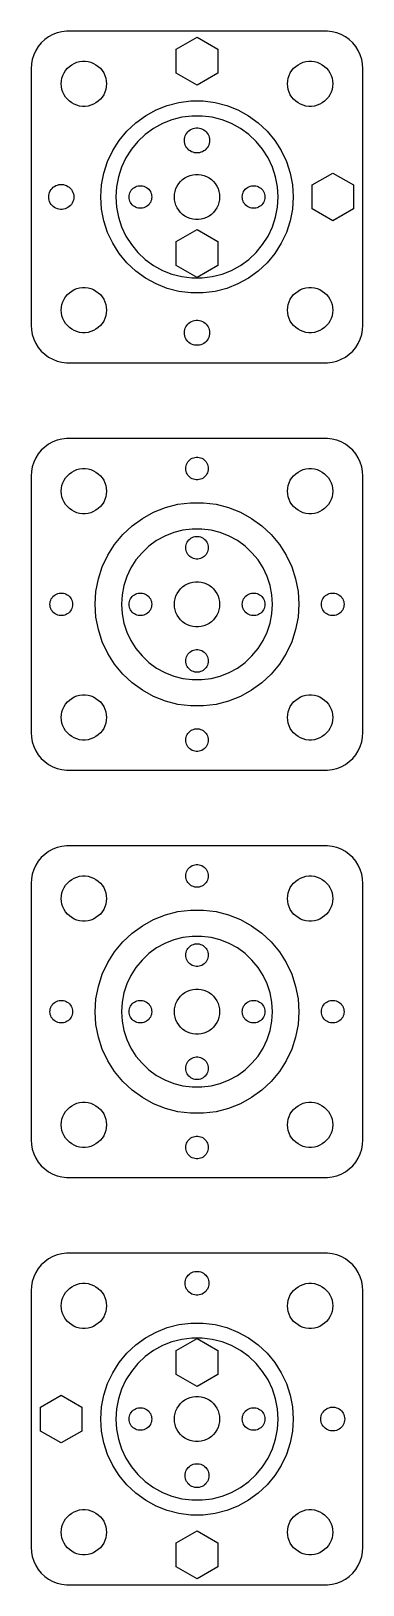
# Model space of a CAD drawing. Header units: metres. Extents: x -22 to 22, y -22 to 184.
import ezdxf

# ---------------------------------------------------------------- set-up
doc = ezdxf.new("R2010")
doc.units = ezdxf.units.M

msp = doc.modelspace()

# ---------------------------------------------------------------- linework, layer by layer
for p, q in [((-19.1289, 183.524), (-19.6791, 183.222)), ((-18.5451, 183.755), (-19.1289, 183.524)), ((-17.9369, 183.911), (-18.5451, 183.755)), ((-17.3139, 183.99), (-17.9369, 183.911)), ((17.3139, 183.99), (-17.3139, 183.99)), ((17.9369, 183.911), (17.3139, 183.99)), ((18.5451, 183.755), (17.9369, 183.911)), ((19.1289, 183.524), (18.5451, 183.755)), ((19.6791, 183.222), (19.1289, 183.524)), ((-21.3815, 181.409), (-21.6489, 180.841)), ((-21.0451, 181.939), (-21.3815, 181.409)), ((-20.6448, 182.423), (-21.0451, 181.939)), ((-20.1871, 182.853), (-20.6448, 182.423)), ((-19.6791, 183.222), (-20.1871, 182.853)), ((-2.74832, 181.587), (0, 183.173)), ((-2.74832, 178.413), (-2.74832, 181.587)), ((0, 183.173), (2.74832, 181.587)), ((2.74832, 181.587), (2.74832, 178.413)), ((20.1871, 182.853), (19.6791, 183.222)), ((20.6448, 182.423), (20.1871, 182.853)), ((21.0451, 181.939), (20.6448, 182.423)), ((21.3815, 181.409), (21.0451, 181.939)), ((21.6489, 180.841), (21.3815, 181.409)), ((-21.9606, 179.627), (-22, 179)), ((-21.8429, 180.243), (-21.9606, 179.627)), ((-21.6489, 180.841), (-21.8429, 180.243)), ((-17.1869, 179.054), (-16.9123, 179.312)), ((-16.9123, 179.312), (-16.6075, 179.533)), ((-16.6075, 179.533), (-16.2773, 179.714)), ((-16.2773, 179.714), (-15.927, 179.853)), ((-15.927, 179.853), (-15.5621, 179.947)), ((-15.5621, 179.947), (-15.1884, 179.994)), ((-15.1884, 179.994), (-14.8116, 179.994)), ((-14.8116, 179.994), (-14.4379, 179.947)), ((-14.4379, 179.947), (-14.0729, 179.853)), ((-14.0729, 179.853), (-13.7227, 179.714)), ((-13.7227, 179.714), (-13.3925, 179.533)), ((-13.3925, 179.533), (-13.0877, 179.312)), ((-13.0877, 179.312), (-12.8131, 179.054)), ((12.8131, 179.054), (13.0877, 179.312)), ((13.0877, 179.312), (13.3925, 179.533)), ((13.3925, 179.533), (13.7227, 179.714)), ((13.7227, 179.714), (14.0729, 179.853)), ((14.0729, 179.853), (14.4379, 179.947)), ((14.4379, 179.947), (14.8116, 179.994)), ((14.8116, 179.994), (15.1884, 179.994)), ((15.1884, 179.994), (15.5621, 179.947)), ((15.5621, 179.947), (15.927, 179.853)), ((15.927, 179.853), (16.2773, 179.714)), ((16.2773, 179.714), (16.6075, 179.533)), ((16.6075, 179.533), (16.9123, 179.312)), ((16.9123, 179.312), (17.1869, 179.054)), ((21.8429, 180.243), (21.6489, 180.841)), ((21.9606, 179.627), (21.8429, 180.243)), ((22, 179), (21.9606, 179.627)), ((-22, 179), (-22, 145)), ((-18, 177), (-17.9763, 177.376)), ((-17.9763, 177.376), (-17.9057, 177.746)), ((-17.9057, 177.746), (-17.7893, 178.104)), ((-17.7893, 178.104), (-17.6289, 178.445)), ((-17.6289, 178.445), (-17.427, 178.763)), ((-17.427, 178.763), (-17.1869, 179.054)), ((-12.8131, 179.054), (-12.5729, 178.763)), ((-12.5729, 178.763), (-12.3711, 178.445)), ((-12.3711, 178.445), (-12.2107, 178.104)), ((-12.2107, 178.104), (-12.0942, 177.746)), ((-12.0942, 177.746), (-12.0237, 177.376)), ((-12.0237, 177.376), (-12, 177)), ((0, 176.827), (-2.74832, 178.413)), ((2.74832, 178.413), (0, 176.827)), ((12, 177), (12.0237, 177.376)), ((12.0237, 177.376), (12.0942, 177.746)), ((12.0942, 177.746), (12.2107, 178.104)), ((12.2107, 178.104), (12.3711, 178.445)), ((12.3711, 178.445), (12.5729, 178.763)), ((12.5729, 178.763), (12.8131, 179.054)), ((17.1869, 179.054), (17.427, 178.763)), ((17.427, 178.763), (17.6289, 178.445)), ((17.6289, 178.445), (17.7893, 178.104)), ((17.7893, 178.104), (17.9057, 177.746)), ((17.9057, 177.746), (17.9763, 177.376)), ((17.9763, 177.376), (18, 177)), ((22, 145), (22, 179)), ((-17.9763, 176.624), (-18, 177)), ((-17.9057, 176.254), (-17.9763, 176.624)), ((-17.7893, 175.896), (-17.9057, 176.254)), ((-17.6289, 175.555), (-17.7893, 175.896)), ((-17.427, 175.237), (-17.6289, 175.555)), ((-17.1869, 174.946), (-17.427, 175.237)), ((-12.5729, 175.237), (-12.8131, 174.946)), ((-12.3711, 175.555), (-12.5729, 175.237)), ((-12.2107, 175.896), (-12.3711, 175.555)), ((-12.0942, 176.254), (-12.2107, 175.896)), ((-12.0237, 176.624), (-12.0942, 176.254)), ((-12, 177), (-12.0237, 176.624)), ((12.0237, 176.624), (12, 177)), ((12.0942, 176.254), (12.0237, 176.624)), ((12.2107, 175.896), (12.0942, 176.254)), ((12.3711, 175.555), (12.2107, 175.896)), ((12.5729, 175.237), (12.3711, 175.555)), ((12.8131, 174.946), (12.5729, 175.237)), ((17.427, 175.237), (17.1869, 174.946)), ((17.6289, 175.555), (17.427, 175.237)), ((17.7893, 175.896), (17.6289, 175.555)), ((17.9057, 176.254), (17.7893, 175.896)), ((17.9763, 176.624), (17.9057, 176.254)), ((18, 177), (17.9763, 176.624)), ((-16.9123, 174.688), (-17.1869, 174.946)), ((-16.6075, 174.467), (-16.9123, 174.688)), ((-16.2773, 174.286), (-16.6075, 174.467)), ((-15.927, 174.147), (-16.2773, 174.286)), ((-15.5621, 174.053), (-15.927, 174.147)), ((-15.1884, 174.006), (-15.5621, 174.053)), ((-14.8116, 174.006), (-15.1884, 174.006)), ((-14.4379, 174.053), (-14.8116, 174.006)), ((-14.0729, 174.147), (-14.4379, 174.053)), ((-13.7227, 174.286), (-14.0729, 174.147)), ((-13.3925, 174.467), (-13.7227, 174.286)), ((-13.0877, 174.688), (-13.3925, 174.467)), ((-12.8131, 174.946), (-13.0877, 174.688)), ((-6.83179, 172.765), (-5.42868, 173.537)), ((-5.42868, 173.537), (-3.93996, 174.126)), ((-3.93996, 174.126), (-2.3891, 174.524)), ((-2.3891, 174.524), (-0.800568, 174.725)), ((-0.800568, 174.725), (0.800568, 174.725)), ((0.800568, 174.725), (2.3891, 174.524)), ((2.3891, 174.524), (3.93996, 174.126)), ((3.93996, 174.126), (5.42868, 173.537)), ((5.42868, 173.537), (6.83179, 172.765)), ((13.0877, 174.688), (12.8131, 174.946)), ((13.3925, 174.467), (13.0877, 174.688)), ((13.7227, 174.286), (13.3925, 174.467)), ((14.0729, 174.147), (13.7227, 174.286)), ((14.4379, 174.053), (14.0729, 174.147)), ((14.8116, 174.006), (14.4379, 174.053)), ((15.1884, 174.006), (14.8116, 174.006)), ((15.5621, 174.053), (15.1884, 174.006)), ((15.927, 174.147), (15.5621, 174.053)), ((16.2773, 174.286), (15.927, 174.147)), ((16.6075, 174.467), (16.2773, 174.286)), ((16.9123, 174.688), (16.6075, 174.467)), ((17.1869, 174.946), (16.9123, 174.688)), ((-9.29434, 170.728), (-8.12715, 171.824)), ((-8.12715, 171.824), (-6.83179, 172.765)), ((-5.76013, 171.077), (-6.85229, 170.283)), ((-4.57712, 171.727), (-5.76013, 171.077)), ((-3.32193, 172.224), (-4.57712, 171.727)), ((-2.01434, 172.56), (-3.32193, 172.224)), ((-0.674988, 172.729), (-2.01434, 172.56)), ((-0.891983, 170.906), (-0.708786, 171.006)), ((-0.708786, 171.006), (-0.51442, 171.083)), ((0.674988, 172.729), (-0.674988, 172.729)), ((-0.51442, 171.083), (-0.31192, 171.135)), ((-0.31192, 171.135), (-0.104523, 171.161)), ((-0.104523, 171.161), (0.104523, 171.161)), ((0.104523, 171.161), (0.31192, 171.135)), ((0.31192, 171.135), (0.51442, 171.083)), ((0.51442, 171.083), (0.708786, 171.006)), ((2.01434, 172.56), (0.674988, 172.729)), ((0.708786, 171.006), (0.891983, 170.906)), ((3.32193, 172.224), (2.01434, 172.56)), ((4.57712, 171.727), (3.32193, 172.224)), ((5.76013, 171.077), (4.57712, 171.727)), ((6.85229, 170.283), (5.76013, 171.077)), ((6.83179, 172.765), (8.12715, 171.824)), ((8.12715, 171.824), (9.29434, 170.728)), ((-11.1729, 168.142), (-10.315, 169.494)), ((-10.315, 169.494), (-9.29434, 170.728)), ((-7.83641, 169.359), (-8.69693, 168.319)), ((-6.85229, 170.283), (-7.83641, 169.359)), ((-1.6647, 169.5), (-1.65157, 169.709)), ((-1.65157, 169.291), (-1.6647, 169.5)), ((-1.65157, 169.709), (-1.6124, 169.914)), ((-1.6124, 169.086), (-1.65157, 169.291)), ((-1.6124, 169.914), (-1.54779, 170.113)), ((-1.54779, 168.887), (-1.6124, 169.086)), ((-1.54779, 170.113), (-1.45879, 170.302)), ((-1.45879, 170.302), (-1.34677, 170.478)), ((-1.34677, 170.478), (-1.21352, 170.64)), ((-1.21352, 170.64), (-1.06111, 170.783)), ((-1.06111, 170.783), (-0.891983, 170.906)), ((0.891983, 170.906), (1.06111, 170.783)), ((1.06111, 170.783), (1.21352, 170.64)), ((1.21352, 170.64), (1.34677, 170.478)), ((1.34677, 170.478), (1.45879, 170.302)), ((1.45879, 170.302), (1.54779, 170.113)), ((1.54779, 170.113), (1.6124, 169.914)), ((1.6124, 169.086), (1.54779, 168.887)), ((1.6124, 169.914), (1.65157, 169.709)), ((1.65157, 169.291), (1.6124, 169.086)), ((1.65157, 169.709), (1.6647, 169.5)), ((1.6647, 169.5), (1.65157, 169.291)), ((7.83641, 169.359), (6.85229, 170.283)), ((8.69693, 168.319), (7.83641, 169.359)), ((9.29434, 170.728), (10.315, 169.494)), ((10.315, 169.494), (11.1729, 168.142)), ((-11.8546, 166.694), (-11.1729, 168.142)), ((-9.42029, 167.179), (-9.99509, 165.957)), ((-8.69693, 168.319), (-9.42029, 167.179)), ((-1.45879, 168.698), (-1.54779, 168.887)), ((-1.34677, 168.521), (-1.45879, 168.698)), ((-1.21352, 168.36), (-1.34677, 168.521)), ((-1.06111, 168.217), (-1.21352, 168.36)), ((-0.891983, 168.094), (-1.06111, 168.217)), ((-0.708786, 167.994), (-0.891983, 168.094)), ((-0.51442, 167.917), (-0.708786, 167.994)), ((-0.31192, 167.865), (-0.51442, 167.917)), ((-0.104523, 167.839), (-0.31192, 167.865)), ((0.104523, 167.839), (-0.104523, 167.839)), ((0.31192, 167.865), (0.104523, 167.839)), ((0.51442, 167.917), (0.31192, 167.865)), ((0.708786, 167.994), (0.51442, 167.917)), ((0.891983, 168.094), (0.708786, 167.994)), ((1.06111, 168.217), (0.891983, 168.094)), ((1.21352, 168.36), (1.06111, 168.217)), ((1.34677, 168.521), (1.21352, 168.36)), ((1.45879, 168.698), (1.34677, 168.521)), ((1.54779, 168.887), (1.45879, 168.698)), ((9.42029, 167.179), (8.69693, 168.319)), ((9.99509, 165.957), (9.42029, 167.179)), ((11.1729, 168.142), (11.8546, 166.694)), ((-12.6495, 163.598), (-12.3494, 165.171)), ((-12.3494, 165.171), (-11.8546, 166.694)), ((-9.99509, 165.957), (-10.4123, 164.673)), ((-1.27733, 164.714), (-0.927048, 164.853)), ((-0.927048, 164.853), (-0.562134, 164.947)), ((-0.562134, 164.947), (-0.18837, 164.994)), ((-0.18837, 164.994), (0.18837, 164.994)), ((0.18837, 164.994), (0.562134, 164.947)), ((0.562134, 164.947), (0.927048, 164.853)), ((0.927048, 164.853), (1.27733, 164.714)), ((10.4123, 164.673), (9.99509, 165.957)), ((11.8546, 166.694), (12.3494, 165.171)), ((12.3494, 165.171), (12.6495, 163.598)), ((15.2517, 163.587), (18, 165.173)), ((18, 165.173), (20.7483, 163.587)), ((-19.5478, 162.613), (-19.4588, 162.802)), ((-19.4588, 162.802), (-19.3468, 162.978)), ((-19.3468, 162.978), (-19.2135, 163.14)), ((-19.2135, 163.14), (-19.0611, 163.283)), ((-19.0611, 163.283), (-18.892, 163.406)), ((-18.892, 163.406), (-18.7088, 163.506)), ((-18.7088, 163.506), (-18.5144, 163.583)), ((-18.5144, 163.583), (-18.3119, 163.635)), ((-18.3119, 163.635), (-18.1045, 163.661)), ((-18.1045, 163.661), (-17.8955, 163.661)), ((-17.8955, 163.661), (-17.6881, 163.635)), ((-17.6881, 163.635), (-17.4856, 163.583)), ((-17.4856, 163.583), (-17.2912, 163.506)), ((-17.2912, 163.506), (-17.108, 163.406)), ((-17.108, 163.406), (-16.9389, 163.283)), ((-16.9389, 163.283), (-16.7865, 163.14)), ((-16.7865, 163.14), (-16.6532, 162.978)), ((-16.6532, 162.978), (-16.5412, 162.802)), ((-16.5412, 162.802), (-16.4522, 162.613)), ((-12.75, 162), (-12.6495, 163.598)), ((-10.6652, 163.347), (-10.75, 162)), ((-10.4123, 164.673), (-10.6652, 163.347)), ((-8.81445, 162.723), (-8.71352, 162.882)), ((-8.71352, 162.882), (-8.59344, 163.027)), ((-8.59344, 163.027), (-8.45613, 163.156)), ((-8.45613, 163.156), (-8.30373, 163.266)), ((-8.30373, 163.266), (-8.13866, 163.357)), ((-8.13866, 163.357), (-7.96352, 163.427)), ((-7.96352, 163.427), (-7.78107, 163.473)), ((-7.78107, 163.473), (-7.59418, 163.497)), ((-7.59418, 163.497), (-7.40581, 163.497)), ((-7.40581, 163.497), (-7.21892, 163.473)), ((-7.21892, 163.473), (-7.03647, 163.427)), ((-7.03647, 163.427), (-6.86133, 163.357)), ((-6.86133, 163.357), (-6.69626, 163.266)), ((-6.69626, 163.266), (-6.54385, 163.156)), ((-6.54385, 163.156), (-6.40654, 163.027)), ((-6.40654, 163.027), (-6.28647, 162.882)), ((-6.28647, 162.882), (-6.18553, 162.723)), ((-2.97633, 162.376), (-2.90575, 162.746)), ((-2.90575, 162.746), (-2.78932, 163.104)), ((-2.78932, 163.104), (-2.62891, 163.445)), ((-2.62891, 163.445), (-2.42705, 163.763)), ((-2.42705, 163.763), (-2.1869, 164.054)), ((-2.1869, 164.054), (-1.91226, 164.312)), ((-1.91226, 164.312), (-1.60747, 164.533)), ((-1.60747, 164.533), (-1.27733, 164.714)), ((1.27733, 164.714), (1.60747, 164.533)), ((1.60747, 164.533), (1.91226, 164.312)), ((1.91226, 164.312), (2.1869, 164.054)), ((2.1869, 164.054), (2.42705, 163.763)), ((2.42705, 163.763), (2.62891, 163.445)), ((2.62891, 163.445), (2.78932, 163.104)), ((2.78932, 163.104), (2.90575, 162.746)), ((2.90575, 162.746), (2.97633, 162.376)), ((6.18553, 162.723), (6.28647, 162.882)), ((6.28647, 162.882), (6.40654, 163.027)), ((6.40654, 163.027), (6.54385, 163.156)), ((6.54385, 163.156), (6.69626, 163.266)), ((6.69626, 163.266), (6.86133, 163.357)), ((6.86133, 163.357), (7.03647, 163.427)), ((7.03647, 163.427), (7.21892, 163.473)), ((7.21892, 163.473), (7.40581, 163.497)), ((7.40581, 163.497), (7.59418, 163.497)), ((7.59418, 163.497), (7.78107, 163.473)), ((7.78107, 163.473), (7.96352, 163.427)), ((7.96352, 163.427), (8.13866, 163.357)), ((8.13866, 163.357), (8.30373, 163.266)), ((8.30373, 163.266), (8.45613, 163.156)), ((8.45613, 163.156), (8.59344, 163.027)), ((8.59344, 163.027), (8.71352, 162.882)), ((8.71352, 162.882), (8.81445, 162.723)), ((10.6652, 163.347), (10.4123, 164.673)), ((10.75, 162), (10.6652, 163.347)), ((12.6495, 163.598), (12.75, 162)), ((15.2517, 160.413), (15.2517, 163.587)), ((20.7483, 163.587), (20.7483, 160.413)), ((-19.6647, 162), (-19.6516, 162.209)), ((-19.6516, 161.791), (-19.6647, 162)), ((-19.6516, 162.209), (-19.6124, 162.414)), ((-19.6124, 161.586), (-19.6516, 161.791)), ((-19.6124, 162.414), (-19.5478, 162.613)), ((-19.5478, 161.387), (-19.6124, 161.586)), ((-19.4588, 161.198), (-19.5478, 161.387)), ((-19.3468, 161.022), (-19.4588, 161.198)), ((-19.2135, 160.86), (-19.3468, 161.022)), ((-19.0611, 160.717), (-19.2135, 160.86)), ((-18.892, 160.594), (-19.0611, 160.717)), ((-16.9389, 160.717), (-17.108, 160.594)), ((-16.7865, 160.86), (-16.9389, 160.717)), ((-16.6532, 161.022), (-16.7865, 160.86)), ((-16.5412, 161.198), (-16.6532, 161.022)), ((-16.4522, 161.387), (-16.5412, 161.198)), ((-16.4522, 162.613), (-16.3876, 162.414)), ((-16.3876, 161.586), (-16.4522, 161.387)), ((-16.3876, 162.414), (-16.3484, 162.209)), ((-16.3484, 161.791), (-16.3876, 161.586)), ((-16.3484, 162.209), (-16.3353, 162)), ((-16.3353, 162), (-16.3484, 161.791)), ((-12.6495, 160.402), (-12.75, 162)), ((-10.75, 162), (-10.6652, 160.653)), ((-9, 162), (-8.98816, 162.188)), ((-8.98816, 161.812), (-9, 162)), ((-8.98816, 162.188), (-8.95287, 162.373)), ((-8.95287, 161.627), (-8.98816, 161.812)), ((-8.95287, 162.373), (-8.89465, 162.552)), ((-8.89465, 161.448), (-8.95287, 161.627)), ((-8.89465, 162.552), (-8.81445, 162.723)), ((-8.81445, 161.277), (-8.89465, 161.448)), ((-8.71352, 161.118), (-8.81445, 161.277)), ((-8.59344, 160.973), (-8.71352, 161.118)), ((-8.45613, 160.844), (-8.59344, 160.973)), ((-8.30373, 160.734), (-8.45613, 160.844)), ((-8.13866, 160.643), (-8.30373, 160.734)), ((-6.69626, 160.734), (-6.86133, 160.643)), ((-6.54385, 160.844), (-6.69626, 160.734)), ((-6.40654, 160.973), (-6.54385, 160.844)), ((-6.28647, 161.118), (-6.40654, 160.973)), ((-6.18553, 161.277), (-6.28647, 161.118)), ((-6.18553, 162.723), (-6.10533, 162.552)), ((-6.10533, 161.448), (-6.18553, 161.277)), ((-6.10533, 162.552), (-6.04712, 162.373)), ((-6.04712, 161.627), (-6.10533, 161.448)), ((-6.04712, 162.373), (-6.01183, 162.188)), ((-6.01183, 161.812), (-6.04712, 161.627)), ((-6.01183, 162.188), (-6, 162)), ((-6, 162), (-6.01183, 161.812)), ((-3, 162), (-2.97633, 162.376)), ((-2.97633, 161.624), (-3, 162)), ((-2.90575, 161.254), (-2.97633, 161.624)), ((-2.78932, 160.896), (-2.90575, 161.254)), ((-2.62891, 160.555), (-2.78932, 160.896)), ((2.78932, 160.896), (2.62891, 160.555)), ((2.90575, 161.254), (2.78932, 160.896)), ((2.97633, 161.624), (2.90575, 161.254)), ((2.97633, 162.376), (3, 162)), ((3, 162), (2.97633, 161.624)), ((6, 162), (6.01183, 162.188)), ((6.01183, 161.812), (6, 162)), ((6.01183, 162.188), (6.04712, 162.373)), ((6.04712, 161.627), (6.01183, 161.812)), ((6.04712, 162.373), (6.10533, 162.552)), ((6.10533, 161.448), (6.04712, 161.627)), ((6.10533, 162.552), (6.18553, 162.723)), ((6.18553, 161.277), (6.10533, 161.448)), ((6.28647, 161.118), (6.18553, 161.277)), ((6.40654, 160.973), (6.28647, 161.118)), ((6.54385, 160.844), (6.40654, 160.973)), ((6.69626, 160.734), (6.54385, 160.844)), ((6.86133, 160.643), (6.69626, 160.734)), ((8.30373, 160.734), (8.13866, 160.643)), ((8.45613, 160.844), (8.30373, 160.734)), ((8.59344, 160.973), (8.45613, 160.844)), ((8.71352, 161.118), (8.59344, 160.973)), ((8.81445, 161.277), (8.71352, 161.118)), ((8.81445, 162.723), (8.89465, 162.552)), ((8.89465, 161.448), (8.81445, 161.277)), ((8.89465, 162.552), (8.95287, 162.373)), ((8.95287, 161.627), (8.89465, 161.448)), ((8.95287, 162.373), (8.98816, 162.188)), ((8.98816, 161.812), (8.95287, 161.627)), ((8.98816, 162.188), (9, 162)), ((9, 162), (8.98816, 161.812)), ((10.6652, 160.653), (10.75, 162)), ((12.75, 162), (12.6495, 160.402)), ((-18.7088, 160.494), (-18.892, 160.594)), ((-18.5144, 160.417), (-18.7088, 160.494)), ((-18.3119, 160.365), (-18.5144, 160.417)), ((-18.1045, 160.339), (-18.3119, 160.365)), ((-17.8955, 160.339), (-18.1045, 160.339)), ((-17.6881, 160.365), (-17.8955, 160.339)), ((-17.4856, 160.417), (-17.6881, 160.365)), ((-17.2912, 160.494), (-17.4856, 160.417)), ((-17.108, 160.594), (-17.2912, 160.494)), ((-12.3494, 158.829), (-12.6495, 160.402)), ((-11.8546, 157.306), (-12.3494, 158.829)), ((-10.6652, 160.653), (-10.4123, 159.327)), ((-10.4123, 159.327), (-9.99509, 158.043)), ((-7.96352, 160.573), (-8.13866, 160.643)), ((-7.78107, 160.527), (-7.96352, 160.573)), ((-7.59418, 160.503), (-7.78107, 160.527)), ((-7.40581, 160.503), (-7.59418, 160.503)), ((-7.21892, 160.527), (-7.40581, 160.503)), ((-7.03647, 160.573), (-7.21892, 160.527)), ((-6.86133, 160.643), (-7.03647, 160.573)), ((-2.42705, 160.237), (-2.62891, 160.555)), ((-2.1869, 159.946), (-2.42705, 160.237)), ((-1.91226, 159.688), (-2.1869, 159.946)), ((-1.60747, 159.467), (-1.91226, 159.688)), ((-1.27733, 159.286), (-1.60747, 159.467)), ((-0.927048, 159.147), (-1.27733, 159.286)), ((-0.562134, 159.053), (-0.927048, 159.147)), ((-0.18837, 159.006), (-0.562134, 159.053)), ((0.18837, 159.006), (-0.18837, 159.006)), ((0.562134, 159.053), (0.18837, 159.006)), ((0.927048, 159.147), (0.562134, 159.053)), ((1.27733, 159.286), (0.927048, 159.147)), ((1.60747, 159.467), (1.27733, 159.286)), ((1.91226, 159.688), (1.60747, 159.467)), ((2.1869, 159.946), (1.91226, 159.688)), ((2.42705, 160.237), (2.1869, 159.946)), ((2.62891, 160.555), (2.42705, 160.237)), ((7.03647, 160.573), (6.86133, 160.643)), ((7.21892, 160.527), (7.03647, 160.573)), ((7.40581, 160.503), (7.21892, 160.527)), ((7.59418, 160.503), (7.40581, 160.503)), ((7.78107, 160.527), (7.59418, 160.503)), ((7.96352, 160.573), (7.78107, 160.527)), ((8.13866, 160.643), (7.96352, 160.573)), ((9.99509, 158.043), (10.4123, 159.327)), ((10.4123, 159.327), (10.6652, 160.653)), ((12.3494, 158.829), (11.8546, 157.306)), ((12.6495, 160.402), (12.3494, 158.829)), ((18, 158.827), (15.2517, 160.413)), ((20.7483, 160.413), (18, 158.827)), ((-11.1729, 155.858), (-11.8546, 157.306)), ((-9.99509, 158.043), (-9.42029, 156.821)), ((-9.42029, 156.821), (-8.69693, 155.681)), ((-2.74832, 156.087), (0, 157.673)), ((0, 157.673), (2.74832, 156.087)), ((8.69693, 155.681), (9.42029, 156.821)), ((9.42029, 156.821), (9.99509, 158.043)), ((11.8546, 157.306), (11.1729, 155.858)), ((-10.315, 154.506), (-11.1729, 155.858)), ((-9.29434, 153.272), (-10.315, 154.506)), ((-8.69693, 155.681), (-7.83641, 154.641)), ((-7.83641, 154.641), (-6.85229, 153.717)), ((-2.74832, 152.913), (-2.74832, 156.087)), ((2.74832, 156.087), (2.74832, 152.913)), ((6.85229, 153.717), (7.83641, 154.641)), ((7.83641, 154.641), (8.69693, 155.681)), ((10.315, 154.506), (9.29434, 153.272)), ((11.1729, 155.858), (10.315, 154.506)), ((-8.12715, 152.176), (-9.29434, 153.272)), ((-6.85229, 153.717), (-5.76013, 152.923)), ((-5.76013, 152.923), (-4.57712, 152.273)), ((0, 151.327), (-2.74832, 152.913)), ((2.74832, 152.913), (0, 151.327)), ((4.57712, 152.273), (5.76013, 152.923)), ((5.76013, 152.923), (6.85229, 153.717)), ((9.29434, 153.272), (8.12715, 152.176)), ((-6.83179, 151.235), (-8.12715, 152.176)), ((-5.42868, 150.463), (-6.83179, 151.235)), ((-3.93996, 149.874), (-5.42868, 150.463)), ((-4.57712, 152.273), (-3.32193, 151.776)), ((-3.32193, 151.776), (-2.01434, 151.44)), ((-2.01434, 151.44), (-0.674988, 151.271)), ((-0.674988, 151.271), (0.674988, 151.271)), ((0.674988, 151.271), (2.01434, 151.44)), ((2.01434, 151.44), (3.32193, 151.776)), ((3.32193, 151.776), (4.57712, 152.273)), ((5.42868, 150.463), (3.93996, 149.874)), ((6.83179, 151.235), (5.42868, 150.463)), ((8.12715, 152.176), (6.83179, 151.235)), ((-17.7893, 148.104), (-17.6289, 148.445)), ((-17.6289, 148.445), (-17.427, 148.763)), ((-17.427, 148.763), (-17.1869, 149.054)), ((-17.1869, 149.054), (-16.9123, 149.312)), ((-16.9123, 149.312), (-16.6075, 149.533)), ((-16.6075, 149.533), (-16.2773, 149.714)), ((-16.2773, 149.714), (-15.927, 149.853)), ((-15.927, 149.853), (-15.5621, 149.947)), ((-15.5621, 149.947), (-15.1884, 149.994)), ((-15.1884, 149.994), (-14.8116, 149.994)), ((-14.8116, 149.994), (-14.4379, 149.947)), ((-14.4379, 149.947), (-14.0729, 149.853)), ((-14.0729, 149.853), (-13.7227, 149.714)), ((-13.7227, 149.714), (-13.3925, 149.533)), ((-13.3925, 149.533), (-13.0877, 149.312)), ((-13.0877, 149.312), (-12.8131, 149.054)), ((-12.8131, 149.054), (-12.5729, 148.763)), ((-12.5729, 148.763), (-12.3711, 148.445)), ((-12.3711, 148.445), (-12.2107, 148.104)), ((-2.3891, 149.476), (-3.93996, 149.874)), ((-0.800568, 149.275), (-2.3891, 149.476)), ((0.800568, 149.275), (-0.800568, 149.275)), ((2.3891, 149.476), (0.800568, 149.275)), ((3.93996, 149.874), (2.3891, 149.476)), ((12.2107, 148.104), (12.3711, 148.445)), ((12.3711, 148.445), (12.5729, 148.763)), ((12.5729, 148.763), (12.8131, 149.054)), ((12.8131, 149.054), (13.0877, 149.312)), ((13.0877, 149.312), (13.3925, 149.533)), ((13.3925, 149.533), (13.7227, 149.714)), ((13.7227, 149.714), (14.0729, 149.853)), ((14.0729, 149.853), (14.4379, 149.947)), ((14.4379, 149.947), (14.8116, 149.994)), ((14.8116, 149.994), (15.1884, 149.994)), ((15.1884, 149.994), (15.5621, 149.947)), ((15.5621, 149.947), (15.927, 149.853)), ((15.927, 149.853), (16.2773, 149.714)), ((16.2773, 149.714), (16.6075, 149.533)), ((16.6075, 149.533), (16.9123, 149.312)), ((16.9123, 149.312), (17.1869, 149.054)), ((17.1869, 149.054), (17.427, 148.763)), ((17.427, 148.763), (17.6289, 148.445)), ((17.6289, 148.445), (17.7893, 148.104)), ((-18, 147), (-17.9763, 147.376)), ((-17.9763, 146.624), (-18, 147)), ((-17.9763, 147.376), (-17.9057, 147.746)), ((-17.9057, 146.254), (-17.9763, 146.624)), ((-17.9057, 147.746), (-17.7893, 148.104)), ((-17.7893, 145.896), (-17.9057, 146.254)), ((-12.2107, 148.104), (-12.0942, 147.746)), ((-12.0942, 146.254), (-12.2107, 145.896)), ((-12.0942, 147.746), (-12.0237, 147.376)), ((-12.0237, 146.624), (-12.0942, 146.254)), ((-12.0237, 147.376), (-12, 147)), ((-12, 147), (-12.0237, 146.624)), ((12, 147), (12.0237, 147.376)), ((12.0237, 146.624), (12, 147)), ((12.0237, 147.376), (12.0942, 147.746)), ((12.0942, 146.254), (12.0237, 146.624)), ((12.0942, 147.746), (12.2107, 148.104)), ((12.2107, 145.896), (12.0942, 146.254)), ((17.7893, 148.104), (17.9057, 147.746)), ((17.9057, 146.254), (17.7893, 145.896)), ((17.9057, 147.746), (17.9763, 147.376)), ((17.9763, 146.624), (17.9057, 146.254)), ((17.9763, 147.376), (18, 147)), ((18, 147), (17.9763, 146.624)), ((-22, 145), (-21.9606, 144.373)), ((-21.9606, 144.373), (-21.8429, 143.757)), ((-17.6289, 145.555), (-17.7893, 145.896)), ((-17.427, 145.237), (-17.6289, 145.555)), ((-17.1869, 144.946), (-17.427, 145.237)), ((-16.9123, 144.688), (-17.1869, 144.946)), ((-16.6075, 144.467), (-16.9123, 144.688)), ((-16.2773, 144.286), (-16.6075, 144.467)), ((-15.927, 144.147), (-16.2773, 144.286)), ((-13.7227, 144.286), (-14.0729, 144.147)), ((-13.3925, 144.467), (-13.7227, 144.286)), ((-13.0877, 144.688), (-13.3925, 144.467)), ((-12.8131, 144.946), (-13.0877, 144.688)), ((-12.5729, 145.237), (-12.8131, 144.946)), ((-12.3711, 145.555), (-12.5729, 145.237)), ((-12.2107, 145.896), (-12.3711, 145.555)), ((-1.6647, 144), (-1.65157, 144.209)), ((-1.65157, 144.209), (-1.6124, 144.414)), ((-1.6124, 144.414), (-1.54779, 144.613)), ((-1.54779, 144.613), (-1.45879, 144.802)), ((-1.45879, 144.802), (-1.34677, 144.979)), ((-1.34677, 144.979), (-1.21352, 145.14)), ((-1.21352, 145.14), (-1.06111, 145.283)), ((-1.06111, 145.283), (-0.891983, 145.406)), ((-0.891983, 145.406), (-0.708786, 145.506)), ((-0.708786, 145.506), (-0.51442, 145.583)), ((-0.51442, 145.583), (-0.31192, 145.635)), ((-0.31192, 145.635), (-0.104523, 145.661)), ((-0.104523, 145.661), (0.104523, 145.661)), ((0.104523, 145.661), (0.31192, 145.635)), ((0.31192, 145.635), (0.51442, 145.583)), ((0.51442, 145.583), (0.708786, 145.506)), ((0.708786, 145.506), (0.891983, 145.406)), ((0.891983, 145.406), (1.06111, 145.283)), ((1.06111, 145.283), (1.21352, 145.14)), ((1.21352, 145.14), (1.34677, 144.979)), ((1.34677, 144.979), (1.45879, 144.802)), ((1.45879, 144.802), (1.54779, 144.613)), ((1.54779, 144.613), (1.6124, 144.414)), ((1.6124, 144.414), (1.65157, 144.209)), ((1.65157, 144.209), (1.6647, 144)), ((12.3711, 145.555), (12.2107, 145.896)), ((12.5729, 145.237), (12.3711, 145.555)), ((12.8131, 144.946), (12.5729, 145.237)), ((13.0877, 144.688), (12.8131, 144.946)), ((13.3925, 144.467), (13.0877, 144.688)), ((13.7227, 144.286), (13.3925, 144.467)), ((14.0729, 144.147), (13.7227, 144.286)), ((16.2773, 144.286), (15.927, 144.147)), ((16.6075, 144.467), (16.2773, 144.286)), ((16.9123, 144.688), (16.6075, 144.467)), ((17.1869, 144.946), (16.9123, 144.688)), ((17.427, 145.237), (17.1869, 144.946)), ((17.6289, 145.555), (17.427, 145.237)), ((17.7893, 145.896), (17.6289, 145.555)), ((21.8429, 143.757), (21.9606, 144.373)), ((21.9606, 144.373), (22, 145)), ((-21.8429, 143.757), (-21.6489, 143.159)), ((-21.6489, 143.159), (-21.3815, 142.591)), ((-21.3815, 142.591), (-21.0451, 142.061)), ((-15.5621, 144.053), (-15.927, 144.147)), ((-15.1884, 144.006), (-15.5621, 144.053)), ((-14.8116, 144.006), (-15.1884, 144.006)), ((-14.4379, 144.053), (-14.8116, 144.006)), ((-14.0729, 144.147), (-14.4379, 144.053)), ((-1.65157, 143.791), (-1.6647, 144)), ((-1.6124, 143.586), (-1.65157, 143.791)), ((-1.54779, 143.387), (-1.6124, 143.586)), ((-1.45879, 143.198), (-1.54779, 143.387)), ((-1.34677, 143.022), (-1.45879, 143.198)), ((-1.21352, 142.86), (-1.34677, 143.022)), ((-1.06111, 142.717), (-1.21352, 142.86)), ((-0.891983, 142.594), (-1.06111, 142.717)), ((-0.708786, 142.494), (-0.891983, 142.594)), ((-0.51442, 142.417), (-0.708786, 142.494)), ((-0.31192, 142.365), (-0.51442, 142.417)), ((-0.104523, 142.339), (-0.31192, 142.365)), ((0.104523, 142.339), (-0.104523, 142.339)), ((0.31192, 142.365), (0.104523, 142.339)), ((0.51442, 142.417), (0.31192, 142.365)), ((0.708786, 142.494), (0.51442, 142.417)), ((0.891983, 142.594), (0.708786, 142.494)), ((1.06111, 142.717), (0.891983, 142.594)), ((1.21352, 142.86), (1.06111, 142.717)), ((1.34677, 143.022), (1.21352, 142.86)), ((1.45879, 143.198), (1.34677, 143.022)), ((1.54779, 143.387), (1.45879, 143.198)), ((1.6124, 143.586), (1.54779, 143.387)), ((1.65157, 143.791), (1.6124, 143.586)), ((1.6647, 144), (1.65157, 143.791)), ((14.4379, 144.053), (14.0729, 144.147)), ((14.8116, 144.006), (14.4379, 144.053)), ((15.1884, 144.006), (14.8116, 144.006)), ((15.5621, 144.053), (15.1884, 144.006)), ((15.927, 144.147), (15.5621, 144.053)), ((21.0451, 142.061), (21.3815, 142.591)), ((21.3815, 142.591), (21.6489, 143.159)), ((21.6489, 143.159), (21.8429, 143.757)), ((-21.0451, 142.061), (-20.6448, 141.577)), ((-20.6448, 141.577), (-20.1871, 141.147)), ((-20.1871, 141.147), (-19.6791, 140.778)), ((-19.6791, 140.778), (-19.1289, 140.476)), ((-19.1289, 140.476), (-18.5451, 140.245)), ((-18.5451, 140.245), (-17.9369, 140.089)), ((-17.9369, 140.089), (-17.3139, 140.01)), ((17.3139, 140.01), (17.9369, 140.089)), ((17.9369, 140.089), (18.5451, 140.245)), ((18.5451, 140.245), (19.1289, 140.476)), ((19.1289, 140.476), (19.6791, 140.778)), ((19.6791, 140.778), (20.1871, 141.147)), ((20.1871, 141.147), (20.6448, 141.577)), ((20.6448, 141.577), (21.0451, 142.061)), ((-17.3139, 140.01), (17.3139, 140.01)), ((-17.9369, 129.911), (-18.5451, 129.755)), ((-17.3139, 129.99), (-17.9369, 129.911)), ((17.3139, 129.99), (-17.3139, 129.99)), ((17.9369, 129.911), (17.3139, 129.99)), ((18.5451, 129.755), (17.9369, 129.911)), ((-21.0451, 127.939), (-21.3815, 127.409)), ((-20.6448, 128.423), (-21.0451, 127.939)), ((-20.1871, 128.853), (-20.6448, 128.423)), ((-19.6791, 129.222), (-20.1871, 128.853)), ((-19.1289, 129.524), (-19.6791, 129.222)), ((-18.5451, 129.755), (-19.1289, 129.524)), ((19.1289, 129.524), (18.5451, 129.755)), ((19.6791, 129.222), (19.1289, 129.524)), ((20.1871, 128.853), (19.6791, 129.222)), ((20.6448, 128.423), (20.1871, 128.853)), ((21.0451, 127.939), (20.6448, 128.423)), ((21.3815, 127.409), (21.0451, 127.939)), ((-21.8429, 126.243), (-21.9606, 125.627)), ((-21.6489, 126.841), (-21.8429, 126.243)), ((-21.3815, 127.409), (-21.6489, 126.841)), ((-16.6075, 125.533), (-16.2773, 125.714)), ((-16.2773, 125.714), (-15.927, 125.853)), ((-15.927, 125.853), (-15.5621, 125.947)), ((-15.5621, 125.947), (-15.1884, 125.994)), ((-15.1884, 125.994), (-14.8116, 125.994)), ((-14.8116, 125.994), (-14.4379, 125.947)), ((-14.4379, 125.947), (-14.0729, 125.853)), ((-14.0729, 125.853), (-13.7227, 125.714)), ((-13.7227, 125.714), (-13.3925, 125.533)), ((-1.5, 126), (-1.48816, 126.188)), ((-1.48816, 125.812), (-1.5, 126)), ((-1.48816, 126.188), (-1.45287, 126.373)), ((-1.45287, 125.627), (-1.48816, 125.812)), ((-1.45287, 126.373), (-1.39465, 126.552)), ((-1.39465, 126.552), (-1.31445, 126.723)), ((-1.31445, 126.723), (-1.21352, 126.882)), ((-1.21352, 126.882), (-1.09344, 127.027)), ((-1.09344, 127.027), (-0.956131, 127.156)), ((-0.956131, 127.156), (-0.803726, 127.266)), ((-0.803726, 127.266), (-0.638657, 127.357)), ((-0.638657, 127.357), (-0.463516, 127.427)), ((-0.463516, 127.427), (-0.281067, 127.473)), ((-0.281067, 127.473), (-0.094177, 127.497)), ((-0.094177, 127.497), (0.094177, 127.497)), ((0.094177, 127.497), (0.281067, 127.473)), ((0.281067, 127.473), (0.463516, 127.427)), ((0.463516, 127.427), (0.638657, 127.357)), ((0.638657, 127.357), (0.803726, 127.266)), ((0.803726, 127.266), (0.956131, 127.156)), ((0.956131, 127.156), (1.09344, 127.027)), ((1.09344, 127.027), (1.21352, 126.882)), ((1.21352, 126.882), (1.31445, 126.723)), ((1.31445, 126.723), (1.39465, 126.552)), ((1.39465, 126.552), (1.45287, 126.373)), ((1.45287, 126.373), (1.48816, 126.188)), ((1.48816, 125.812), (1.45287, 125.627)), ((1.48816, 126.188), (1.5, 126)), ((1.5, 126), (1.48816, 125.812)), ((13.3925, 125.533), (13.7227, 125.714)), ((13.7227, 125.714), (14.0729, 125.853)), ((14.0729, 125.853), (14.4379, 125.947)), ((14.4379, 125.947), (14.8116, 125.994)), ((14.8116, 125.994), (15.1884, 125.994)), ((15.1884, 125.994), (15.5621, 125.947)), ((15.5621, 125.947), (15.927, 125.853)), ((15.927, 125.853), (16.2773, 125.714)), ((16.2773, 125.714), (16.6075, 125.533)), ((21.6489, 126.841), (21.3815, 127.409)), ((21.8429, 126.243), (21.6489, 126.841)), ((21.9606, 125.627), (21.8429, 126.243)), ((-21.9606, 125.627), (-22, 125)), ((-22, 125), (-22, 91)), ((-17.9763, 123.376), (-17.9057, 123.746)), ((-17.9057, 123.746), (-17.7893, 124.104)), ((-17.7893, 124.104), (-17.6289, 124.445)), ((-17.6289, 124.445), (-17.427, 124.763)), ((-17.427, 124.763), (-17.1869, 125.054)), ((-17.1869, 125.054), (-16.9123, 125.312)), ((-16.9123, 125.312), (-16.6075, 125.533)), ((-13.3925, 125.533), (-13.0877, 125.312)), ((-13.0877, 125.312), (-12.8131, 125.054)), ((-12.8131, 125.054), (-12.5729, 124.763)), ((-12.5729, 124.763), (-12.3711, 124.445)), ((-12.3711, 124.445), (-12.2107, 124.104)), ((-12.2107, 124.104), (-12.0942, 123.746)), ((-12.0942, 123.746), (-12.0237, 123.376)), ((-1.39465, 125.448), (-1.45287, 125.627)), ((-1.31445, 125.277), (-1.39465, 125.448)), ((-1.21352, 125.118), (-1.31445, 125.277)), ((-1.09344, 124.973), (-1.21352, 125.118)), ((-0.956131, 124.844), (-1.09344, 124.973)), ((-0.803726, 124.734), (-0.956131, 124.844)), ((-0.638657, 124.643), (-0.803726, 124.734)), ((-0.463516, 124.573), (-0.638657, 124.643)), ((-0.281067, 124.527), (-0.463516, 124.573)), ((-0.094177, 124.503), (-0.281067, 124.527)), ((0.094177, 124.503), (-0.094177, 124.503)), ((0.281067, 124.527), (0.094177, 124.503)), ((0.463516, 124.573), (0.281067, 124.527)), ((0.638657, 124.643), (0.463516, 124.573)), ((0.803726, 124.734), (0.638657, 124.643)), ((0.956131, 124.844), (0.803726, 124.734)), ((1.09344, 124.973), (0.956131, 124.844)), ((1.21352, 125.118), (1.09344, 124.973)), ((1.31445, 125.277), (1.21352, 125.118)), ((1.39465, 125.448), (1.31445, 125.277)), ((1.45287, 125.627), (1.39465, 125.448)), ((12.0237, 123.376), (12.0942, 123.746)), ((12.0942, 123.746), (12.2107, 124.104)), ((12.2107, 124.104), (12.3711, 124.445)), ((12.3711, 124.445), (12.5729, 124.763)), ((12.5729, 124.763), (12.8131, 125.054)), ((12.8131, 125.054), (13.0877, 125.312)), ((13.0877, 125.312), (13.3925, 125.533)), ((16.6075, 125.533), (16.9123, 125.312)), ((16.9123, 125.312), (17.1869, 125.054)), ((17.1869, 125.054), (17.427, 124.763)), ((17.427, 124.763), (17.6289, 124.445)), ((17.6289, 124.445), (17.7893, 124.104)), ((17.7893, 124.104), (17.9057, 123.746)), ((17.9057, 123.746), (17.9763, 123.376)), ((22, 125), (21.9606, 125.627)), ((22, 91), (22, 125)), ((-18, 123), (-17.9763, 123.376)), ((-17.9763, 122.624), (-18, 123)), ((-17.9057, 122.254), (-17.9763, 122.624)), ((-17.7893, 121.896), (-17.9057, 122.254)), ((-17.6289, 121.555), (-17.7893, 121.896)), ((-17.427, 121.237), (-17.6289, 121.555)), ((-12.3711, 121.555), (-12.5729, 121.237)), ((-12.2107, 121.896), (-12.3711, 121.555)), ((-12.0942, 122.254), (-12.2107, 121.896)), ((-12.0237, 122.624), (-12.0942, 122.254)), ((-12.0237, 123.376), (-12, 123)), ((-12, 123), (-12.0237, 122.624)), ((12, 123), (12.0237, 123.376)), ((12.0237, 122.624), (12, 123)), ((12.0942, 122.254), (12.0237, 122.624)), ((12.2107, 121.896), (12.0942, 122.254)), ((12.3711, 121.555), (12.2107, 121.896)), ((12.5729, 121.237), (12.3711, 121.555)), ((17.6289, 121.555), (17.427, 121.237)), ((17.7893, 121.896), (17.6289, 121.555)), ((17.9057, 122.254), (17.7893, 121.896)), ((17.9763, 122.624), (17.9057, 122.254)), ((17.9763, 123.376), (18, 123)), ((18, 123), (17.9763, 122.624)), ((-17.1869, 120.946), (-17.427, 121.237)), ((-16.9123, 120.688), (-17.1869, 120.946)), ((-16.6075, 120.467), (-16.9123, 120.688)), ((-16.2773, 120.286), (-16.6075, 120.467)), ((-15.927, 120.147), (-16.2773, 120.286)), ((-15.5621, 120.053), (-15.927, 120.147)), ((-15.1884, 120.006), (-15.5621, 120.053)), ((-14.8116, 120.006), (-15.1884, 120.006)), ((-14.4379, 120.053), (-14.8116, 120.006)), ((-14.0729, 120.147), (-14.4379, 120.053)), ((-13.7227, 120.286), (-14.0729, 120.147)), ((-13.3925, 120.467), (-13.7227, 120.286)), ((-13.0877, 120.688), (-13.3925, 120.467)), ((-12.8131, 120.946), (-13.0877, 120.688)), ((-12.5729, 121.237), (-12.8131, 120.946)), ((-7.23366, 119.398), (-5.74802, 120.215)), ((-5.74802, 120.215), (-4.17172, 120.839)), ((-4.17172, 120.839), (-2.52963, 121.261)), ((-2.52963, 121.261), (-0.847672, 121.473)), ((-0.847672, 121.473), (0.847672, 121.473)), ((0.847672, 121.473), (2.52963, 121.261)), ((2.52963, 121.261), (4.17172, 120.839)), ((4.17172, 120.839), (5.74802, 120.215)), ((5.74802, 120.215), (7.23366, 119.398)), ((12.8131, 120.946), (12.5729, 121.237)), ((13.0877, 120.688), (12.8131, 120.946)), ((13.3925, 120.467), (13.0877, 120.688)), ((13.7227, 120.286), (13.3925, 120.467)), ((14.0729, 120.147), (13.7227, 120.286)), ((14.4379, 120.053), (14.0729, 120.147)), ((14.8116, 120.006), (14.4379, 120.053)), ((15.1884, 120.006), (14.8116, 120.006)), ((15.5621, 120.053), (15.1884, 120.006)), ((15.927, 120.147), (15.5621, 120.053)), ((16.2773, 120.286), (15.927, 120.147)), ((16.6075, 120.467), (16.2773, 120.286)), ((16.9123, 120.688), (16.6075, 120.467)), ((17.1869, 120.946), (16.9123, 120.688)), ((17.427, 121.237), (17.1869, 120.946)), ((-9.84106, 117.241), (-8.60521, 118.402)), ((-8.60521, 118.402), (-7.23366, 119.398)), ((-3.09016, 117.511), (-4.25778, 117.048)), ((-1.87381, 117.823), (-3.09016, 117.511)), ((-0.627899, 117.98), (-1.87381, 117.823)), ((0.627899, 117.98), (-0.627899, 117.98)), ((1.87381, 117.823), (0.627899, 117.98)), ((3.09016, 117.511), (1.87381, 117.823)), ((4.25778, 117.048), (3.09016, 117.511)), ((7.23366, 119.398), (8.60521, 118.402)), ((8.60521, 118.402), (9.84106, 117.241)), ((-11.8301, 114.504), (-10.9217, 115.935)), ((-10.9217, 115.935), (-9.84106, 117.241)), ((-6.37424, 115.705), (-7.28967, 114.845)), ((-5.35826, 116.443), (-6.37424, 115.705)), ((-4.25778, 117.048), (-5.35826, 116.443)), ((-1.5, 115.5), (-1.48816, 115.688)), ((-1.48816, 115.312), (-1.5, 115.5)), ((-1.48816, 115.688), (-1.45287, 115.873)), ((-1.45287, 115.873), (-1.39465, 116.052)), ((-1.39465, 116.052), (-1.31445, 116.223)), ((-1.31445, 116.223), (-1.21352, 116.382)), ((-1.21352, 116.382), (-1.09344, 116.527)), ((-1.09344, 116.527), (-0.956131, 116.656)), ((-0.956131, 116.656), (-0.803726, 116.766)), ((-0.803726, 116.766), (-0.638657, 116.857)), ((-0.638657, 116.857), (-0.463516, 116.927)), ((-0.463516, 116.927), (-0.281067, 116.973)), ((-0.281067, 116.973), (-0.094177, 116.997)), ((-0.094177, 116.997), (0.094177, 116.997)), ((0.094177, 116.997), (0.281067, 116.973)), ((0.281067, 116.973), (0.463516, 116.927)), ((0.463516, 116.927), (0.638657, 116.857)), ((0.638657, 116.857), (0.803726, 116.766)), ((0.803726, 116.766), (0.956131, 116.656)), ((0.956131, 116.656), (1.09344, 116.527)), ((1.09344, 116.527), (1.21352, 116.382)), ((1.21352, 116.382), (1.31445, 116.223)), ((1.31445, 116.223), (1.39465, 116.052)), ((1.39465, 116.052), (1.45287, 115.873)), ((1.45287, 115.873), (1.48816, 115.688)), ((1.48816, 115.688), (1.5, 115.5)), ((1.5, 115.5), (1.48816, 115.312)), ((5.35826, 116.443), (4.25778, 117.048)), ((6.37424, 115.705), (5.35826, 116.443)), ((7.28967, 114.845), (6.37424, 115.705)), ((9.84106, 117.241), (10.9217, 115.935)), ((10.9217, 115.935), (11.8301, 114.504)), ((-12.552, 112.97), (-11.8301, 114.504)), ((-8.09016, 113.878), (-8.76306, 112.818)), ((-7.28967, 114.845), (-8.09016, 113.878)), ((-1.45287, 115.127), (-1.48816, 115.312)), ((-1.39465, 114.948), (-1.45287, 115.127)), ((-1.31445, 114.777), (-1.39465, 114.948)), ((-1.21352, 114.618), (-1.31445, 114.777)), ((-1.09344, 114.473), (-1.21352, 114.618)), ((-0.956131, 114.344), (-1.09344, 114.473)), ((-0.803726, 114.234), (-0.956131, 114.344)), ((-0.638657, 114.143), (-0.803726, 114.234)), ((-0.463516, 114.073), (-0.638657, 114.143)), ((-0.281067, 114.027), (-0.463516, 114.073)), ((-0.094177, 114.003), (-0.281067, 114.027)), ((0.094177, 114.003), (-0.094177, 114.003)), ((0.281067, 114.027), (0.094177, 114.003)), ((0.463516, 114.073), (0.281067, 114.027)), ((0.638657, 114.143), (0.463516, 114.073)), ((0.803726, 114.234), (0.638657, 114.143)), ((0.956131, 114.344), (0.803726, 114.234)), ((1.09344, 114.473), (0.956131, 114.344)), ((1.21352, 114.618), (1.09344, 114.473)), ((1.31445, 114.777), (1.21352, 114.618)), ((1.39465, 114.948), (1.31445, 114.777)), ((1.45287, 115.127), (1.39465, 114.948)), ((1.48816, 115.312), (1.45287, 115.127)), ((8.09016, 113.878), (7.28967, 114.845)), ((8.76306, 112.818), (8.09016, 113.878)), ((11.8301, 114.504), (12.552, 112.97)), ((-13.3935, 109.692), (-13.0759, 111.357)), ((-13.0759, 111.357), (-12.552, 112.97)), ((-9.29776, 111.681), (-9.68582, 110.487)), ((-8.76306, 112.818), (-9.29776, 111.681)), ((9.29776, 111.681), (8.76306, 112.818)), ((9.68582, 110.487), (9.29776, 111.681)), ((12.552, 112.97), (13.0759, 111.357)), ((13.0759, 111.357), (13.3935, 109.692)), ((-18.9561, 109.156), (-18.8037, 109.266)), ((-18.8037, 109.266), (-18.6387, 109.357)), ((-18.6387, 109.357), (-18.4635, 109.427)), ((-18.4635, 109.427), (-18.2811, 109.473)), ((-18.2811, 109.473), (-18.0942, 109.497)), ((-18.0942, 109.497), (-17.9058, 109.497)), ((-17.9058, 109.497), (-17.7189, 109.473)), ((-17.7189, 109.473), (-17.5365, 109.427)), ((-17.5365, 109.427), (-17.3613, 109.357)), ((-17.3613, 109.357), (-17.1963, 109.266)), ((-17.1963, 109.266), (-17.0439, 109.156)), ((-13.5, 108), (-13.3935, 109.692)), ((-9.92114, 109.253), (-10, 108)), ((-9.68582, 110.487), (-9.92114, 109.253)), ((-8.45613, 109.156), (-8.30373, 109.266)), ((-8.30373, 109.266), (-8.13866, 109.357)), ((-8.13866, 109.357), (-7.96352, 109.427)), ((-7.96352, 109.427), (-7.78107, 109.473)), ((-7.78107, 109.473), (-7.59418, 109.497)), ((-7.59418, 109.497), (-7.40581, 109.497)), ((-7.40581, 109.497), (-7.21892, 109.473)), ((-7.21892, 109.473), (-7.03647, 109.427)), ((-7.03647, 109.427), (-6.86133, 109.357)), ((-6.86133, 109.357), (-6.69626, 109.266)), ((-6.69626, 109.266), (-6.54385, 109.156)), ((-2.78932, 109.104), (-2.62891, 109.445)), ((-2.62891, 109.445), (-2.42705, 109.763)), ((-2.42705, 109.763), (-2.1869, 110.054)), ((-2.1869, 110.054), (-1.91226, 110.312)), ((-1.91226, 110.312), (-1.60747, 110.533)), ((-1.60747, 110.533), (-1.27733, 110.714)), ((-1.27733, 110.714), (-0.927048, 110.853)), ((-0.927048, 110.853), (-0.562134, 110.947)), ((-0.562134, 110.947), (-0.18837, 110.994)), ((-0.18837, 110.994), (0.18837, 110.994)), ((0.18837, 110.994), (0.562134, 110.947)), ((0.562134, 110.947), (0.927048, 110.853)), ((0.927048, 110.853), (1.27733, 110.714)), ((1.27733, 110.714), (1.60747, 110.533)), ((1.60747, 110.533), (1.91226, 110.312)), ((1.91226, 110.312), (2.1869, 110.054)), ((2.1869, 110.054), (2.42705, 109.763)), ((2.42705, 109.763), (2.62891, 109.445)), ((2.62891, 109.445), (2.78932, 109.104)), ((6.54385, 109.156), (6.69626, 109.266)), ((6.69626, 109.266), (6.86133, 109.357)), ((6.86133, 109.357), (7.03647, 109.427)), ((7.03647, 109.427), (7.21892, 109.473)), ((7.21892, 109.473), (7.40581, 109.497)), ((7.40581, 109.497), (7.59418, 109.497)), ((7.59418, 109.497), (7.78107, 109.473)), ((7.78107, 109.473), (7.96352, 109.427)), ((7.96352, 109.427), (8.13866, 109.357)), ((8.13866, 109.357), (8.30373, 109.266)), ((8.30373, 109.266), (8.45613, 109.156)), ((9.92114, 109.253), (9.68582, 110.487)), ((10, 108), (9.92114, 109.253)), ((13.3935, 109.692), (13.5, 108)), ((17.0439, 109.156), (17.1963, 109.266)), ((17.1963, 109.266), (17.3613, 109.357)), ((17.3613, 109.357), (17.5365, 109.427)), ((17.5365, 109.427), (17.7189, 109.473)), ((17.7189, 109.473), (17.9058, 109.497)), ((17.9058, 109.497), (18.0942, 109.497)), ((18.0942, 109.497), (18.2811, 109.473)), ((18.2811, 109.473), (18.4635, 109.427)), ((18.4635, 109.427), (18.6387, 109.357)), ((18.6387, 109.357), (18.8037, 109.266)), ((18.8037, 109.266), (18.9561, 109.156)), ((-19.5, 108), (-19.4882, 108.188)), ((-19.4882, 107.812), (-19.5, 108)), ((-19.4882, 108.188), (-19.4529, 108.373)), ((-19.4529, 107.627), (-19.4882, 107.812)), ((-19.4529, 108.373), (-19.3947, 108.552)), ((-19.3947, 107.448), (-19.4529, 107.627)), ((-19.3947, 108.552), (-19.3145, 108.723)), ((-19.3145, 107.277), (-19.3947, 107.448)), ((-19.3145, 108.723), (-19.2135, 108.882)), ((-19.2135, 107.118), (-19.3145, 107.277)), ((-19.2135, 108.882), (-19.0934, 109.027)), ((-19.0934, 106.973), (-19.2135, 107.118)), ((-19.0934, 109.027), (-18.9561, 109.156)), ((-17.0439, 109.156), (-16.9065, 109.027)), ((-16.9065, 109.027), (-16.7865, 108.882)), ((-16.7865, 107.118), (-16.9065, 106.973)), ((-16.7865, 108.882), (-16.6855, 108.723)), ((-16.6855, 107.277), (-16.7865, 107.118)), ((-16.6855, 108.723), (-16.6053, 108.552)), ((-16.6053, 107.448), (-16.6855, 107.277)), ((-16.6053, 108.552), (-16.5471, 108.373)), ((-16.5471, 107.627), (-16.6053, 107.448)), ((-16.5471, 108.373), (-16.5118, 108.188)), ((-16.5118, 107.812), (-16.5471, 107.627)), ((-16.5118, 108.188), (-16.5, 108)), ((-16.5, 108), (-16.5118, 107.812)), ((-13.3935, 106.308), (-13.5, 108)), ((-10, 108), (-9.92114, 106.747)), ((-9, 108), (-8.98816, 108.188)), ((-8.98816, 107.812), (-9, 108)), ((-8.98816, 108.188), (-8.95287, 108.373)), ((-8.95287, 107.627), (-8.98816, 107.812)), ((-8.95287, 108.373), (-8.89465, 108.552)), ((-8.89465, 107.448), (-8.95287, 107.627)), ((-8.89465, 108.552), (-8.81445, 108.723)), ((-8.81445, 107.277), (-8.89465, 107.448)), ((-8.81445, 108.723), (-8.71352, 108.882)), ((-8.71352, 107.118), (-8.81445, 107.277)), ((-8.71352, 108.882), (-8.59344, 109.027)), ((-8.59344, 106.973), (-8.71352, 107.118)), ((-8.59344, 109.027), (-8.45613, 109.156)), ((-6.54385, 109.156), (-6.40654, 109.027)), ((-6.40654, 109.027), (-6.28647, 108.882)), ((-6.28647, 107.118), (-6.40654, 106.973)), ((-6.28647, 108.882), (-6.18553, 108.723)), ((-6.18553, 107.277), (-6.28647, 107.118)), ((-6.18553, 108.723), (-6.10533, 108.552)), ((-6.10533, 107.448), (-6.18553, 107.277)), ((-6.10533, 108.552), (-6.04712, 108.373)), ((-6.04712, 107.627), (-6.10533, 107.448)), ((-6.04712, 108.373), (-6.01183, 108.188)), ((-6.01183, 107.812), (-6.04712, 107.627)), ((-6.01183, 108.188), (-6, 108)), ((-6, 108), (-6.01183, 107.812)), ((-3, 108), (-2.97633, 108.376)), ((-2.97633, 107.624), (-3, 108)), ((-2.97633, 108.376), (-2.90575, 108.746)), ((-2.90575, 107.254), (-2.97633, 107.624)), ((-2.90575, 108.746), (-2.78932, 109.104)), ((-2.78932, 106.896), (-2.90575, 107.254)), ((2.78932, 109.104), (2.90575, 108.746)), ((2.90575, 107.254), (2.78932, 106.896)), ((2.90575, 108.746), (2.97633, 108.376)), ((2.97633, 107.624), (2.90575, 107.254)), ((2.97633, 108.376), (3, 108)), ((3, 108), (2.97633, 107.624)), ((6, 108), (6.01183, 108.188)), ((6.01183, 107.812), (6, 108)), ((6.01183, 108.188), (6.04712, 108.373)), ((6.04712, 107.627), (6.01183, 107.812)), ((6.04712, 108.373), (6.10533, 108.552)), ((6.10533, 107.448), (6.04712, 107.627)), ((6.10533, 108.552), (6.18553, 108.723)), ((6.18553, 107.277), (6.10533, 107.448)), ((6.18553, 108.723), (6.28647, 108.882)), ((6.28647, 107.118), (6.18553, 107.277)), ((6.28647, 108.882), (6.40654, 109.027)), ((6.40654, 106.973), (6.28647, 107.118)), ((6.40654, 109.027), (6.54385, 109.156)), ((8.45613, 109.156), (8.59344, 109.027)), ((8.59344, 109.027), (8.71352, 108.882)), ((8.71352, 107.118), (8.59344, 106.973)), ((8.71352, 108.882), (8.81445, 108.723)), ((8.81445, 107.277), (8.71352, 107.118)), ((8.81445, 108.723), (8.89465, 108.552)), ((8.89465, 107.448), (8.81445, 107.277)), ((8.89465, 108.552), (8.95287, 108.373)), ((8.95287, 107.627), (8.89465, 107.448)), ((8.95287, 108.373), (8.98816, 108.188)), ((8.98816, 107.812), (8.95287, 107.627)), ((8.98816, 108.188), (9, 108)), ((9, 108), (8.98816, 107.812)), ((9.92114, 106.747), (10, 108)), ((13.5, 108), (13.3935, 106.308)), ((16.5, 108), (16.5118, 108.188)), ((16.5118, 107.812), (16.5, 108)), ((16.5118, 108.188), (16.5471, 108.373)), ((16.5471, 107.627), (16.5118, 107.812)), ((16.5471, 108.373), (16.6053, 108.552)), ((16.6053, 107.448), (16.5471, 107.627)), ((16.6053, 108.552), (16.6855, 108.723)), ((16.6855, 107.277), (16.6053, 107.448)), ((16.6855, 108.723), (16.7865, 108.882)), ((16.7865, 107.118), (16.6855, 107.277)), ((16.7865, 108.882), (16.9065, 109.027)), ((16.9065, 106.973), (16.7865, 107.118)), ((16.9065, 109.027), (17.0439, 109.156)), ((18.9561, 109.156), (19.0934, 109.027)), ((19.0934, 109.027), (19.2135, 108.882)), ((19.2135, 107.118), (19.0934, 106.973)), ((19.2135, 108.882), (19.3145, 108.723)), ((19.3145, 107.277), (19.2135, 107.118)), ((19.3145, 108.723), (19.3947, 108.552)), ((19.3947, 107.448), (19.3145, 107.277)), ((19.3947, 108.552), (19.4529, 108.373)), ((19.4529, 107.627), (19.3947, 107.448)), ((19.4529, 108.373), (19.4882, 108.188)), ((19.4882, 107.812), (19.4529, 107.627)), ((19.4882, 108.188), (19.5, 108)), ((19.5, 108), (19.4882, 107.812)), ((-18.9561, 106.844), (-19.0934, 106.973)), ((-18.8037, 106.734), (-18.9561, 106.844)), ((-18.6387, 106.643), (-18.8037, 106.734)), ((-18.4635, 106.573), (-18.6387, 106.643)), ((-18.2811, 106.527), (-18.4635, 106.573)), ((-18.0942, 106.503), (-18.2811, 106.527)), ((-17.9058, 106.503), (-18.0942, 106.503)), ((-17.7189, 106.527), (-17.9058, 106.503)), ((-17.5365, 106.573), (-17.7189, 106.527)), ((-17.3613, 106.643), (-17.5365, 106.573)), ((-17.1963, 106.734), (-17.3613, 106.643)), ((-17.0439, 106.844), (-17.1963, 106.734)), ((-16.9065, 106.973), (-17.0439, 106.844)), ((-13.0759, 104.643), (-13.3935, 106.308)), ((-9.92114, 106.747), (-9.68582, 105.513)), ((-9.68582, 105.513), (-9.29776, 104.319)), ((-8.45613, 106.844), (-8.59344, 106.973)), ((-8.30373, 106.734), (-8.45613, 106.844)), ((-8.13866, 106.643), (-8.30373, 106.734)), ((-7.96352, 106.573), (-8.13866, 106.643)), ((-7.78107, 106.527), (-7.96352, 106.573)), ((-7.59418, 106.503), (-7.78107, 106.527)), ((-7.40581, 106.503), (-7.59418, 106.503)), ((-7.21892, 106.527), (-7.40581, 106.503)), ((-7.03647, 106.573), (-7.21892, 106.527)), ((-6.86133, 106.643), (-7.03647, 106.573)), ((-6.69626, 106.734), (-6.86133, 106.643)), ((-6.54385, 106.844), (-6.69626, 106.734)), ((-6.40654, 106.973), (-6.54385, 106.844)), ((-2.62891, 106.555), (-2.78932, 106.896)), ((-2.42705, 106.237), (-2.62891, 106.555)), ((-2.1869, 105.946), (-2.42705, 106.237)), ((-1.91226, 105.688), (-2.1869, 105.946)), ((-1.60747, 105.467), (-1.91226, 105.688)), ((-1.27733, 105.286), (-1.60747, 105.467)), ((-0.927048, 105.147), (-1.27733, 105.286)), ((-0.562134, 105.053), (-0.927048, 105.147)), ((-0.18837, 105.006), (-0.562134, 105.053)), ((0.562134, 105.053), (0.18837, 105.006)), ((0.927048, 105.147), (0.562134, 105.053)), ((1.27733, 105.286), (0.927048, 105.147)), ((1.60747, 105.467), (1.27733, 105.286)), ((1.91226, 105.688), (1.60747, 105.467)), ((2.1869, 105.946), (1.91226, 105.688)), ((2.42705, 106.237), (2.1869, 105.946)), ((2.62891, 106.555), (2.42705, 106.237)), ((2.78932, 106.896), (2.62891, 106.555)), ((6.54385, 106.844), (6.40654, 106.973)), ((6.69626, 106.734), (6.54385, 106.844)), ((6.86133, 106.643), (6.69626, 106.734)), ((7.03647, 106.573), (6.86133, 106.643)), ((7.21892, 106.527), (7.03647, 106.573)), ((7.40581, 106.503), (7.21892, 106.527)), ((7.59418, 106.503), (7.40581, 106.503)), ((7.78107, 106.527), (7.59418, 106.503)), ((7.96352, 106.573), (7.78107, 106.527)), ((8.13866, 106.643), (7.96352, 106.573)), ((8.30373, 106.734), (8.13866, 106.643)), ((8.45613, 106.844), (8.30373, 106.734)), ((8.59344, 106.973), (8.45613, 106.844)), ((9.29776, 104.319), (9.68582, 105.513)), ((9.68582, 105.513), (9.92114, 106.747)), ((13.3935, 106.308), (13.0759, 104.643)), ((17.0439, 106.844), (16.9065, 106.973)), ((17.1963, 106.734), (17.0439, 106.844)), ((17.3613, 106.643), (17.1963, 106.734)), ((17.5365, 106.573), (17.3613, 106.643)), ((17.7189, 106.527), (17.5365, 106.573)), ((17.9058, 106.503), (17.7189, 106.527)), ((18.0942, 106.503), (17.9058, 106.503)), ((18.2811, 106.527), (18.0942, 106.503)), ((18.4635, 106.573), (18.2811, 106.527)), ((18.6387, 106.643), (18.4635, 106.573)), ((18.8037, 106.734), (18.6387, 106.643)), ((18.9561, 106.844), (18.8037, 106.734)), ((19.0934, 106.973), (18.9561, 106.844)), ((-12.552, 103.03), (-13.0759, 104.643)), ((-11.8301, 101.496), (-12.552, 103.03)), ((-9.29776, 104.319), (-8.76306, 103.182)), ((-8.76306, 103.182), (-8.09016, 102.122)), ((0.18837, 105.006), (-0.18837, 105.006)), ((8.09016, 102.122), (8.76306, 103.182)), ((8.76306, 103.182), (9.29776, 104.319)), ((12.552, 103.03), (11.8301, 101.496)), ((13.0759, 104.643), (12.552, 103.03)), ((-10.9217, 100.065), (-11.8301, 101.496)), ((-8.09016, 102.122), (-7.28967, 101.155)), ((-7.28967, 101.155), (-6.37424, 100.295)), ((-1.45287, 100.873), (-1.39465, 101.052)), ((-1.39465, 101.052), (-1.31445, 101.223)), ((-1.31445, 101.223), (-1.21352, 101.382)), ((-1.21352, 101.382), (-1.09344, 101.527)), ((-1.09344, 101.527), (-0.956131, 101.656)), ((-0.956131, 101.656), (-0.803726, 101.766)), ((-0.803726, 101.766), (-0.638657, 101.857)), ((-0.638657, 101.857), (-0.463516, 101.927)), ((-0.463516, 101.927), (-0.281067, 101.973)), ((-0.281067, 101.973), (-0.094177, 101.997)), ((-0.094177, 101.997), (0.094177, 101.997)), ((0.094177, 101.997), (0.281067, 101.973)), ((0.281067, 101.973), (0.463516, 101.927)), ((0.463516, 101.927), (0.638657, 101.857)), ((0.638657, 101.857), (0.803726, 101.766)), ((0.803726, 101.766), (0.956131, 101.656)), ((0.956131, 101.656), (1.09344, 101.527)), ((1.09344, 101.527), (1.21352, 101.382)), ((1.21352, 101.382), (1.31445, 101.223)), ((1.31445, 101.223), (1.39465, 101.052)), ((1.39465, 101.052), (1.45287, 100.873)), ((6.37424, 100.295), (7.28967, 101.155)), ((7.28967, 101.155), (8.09016, 102.122)), ((11.8301, 101.496), (10.9217, 100.065)), ((-9.84106, 98.7586), (-10.9217, 100.065)), ((-6.37424, 100.295), (-5.35826, 99.5567)), ((-5.35826, 99.5567), (-4.25778, 98.9517)), ((-4.25778, 98.9517), (-3.09016, 98.4894)), ((-1.5, 100.5), (-1.48816, 100.688)), ((-1.48816, 100.312), (-1.5, 100.5)), ((-1.48816, 100.688), (-1.45287, 100.873)), ((-1.45287, 100.127), (-1.48816, 100.312)), ((-1.39465, 99.9478), (-1.45287, 100.127)), ((-1.31445, 99.7774), (-1.39465, 99.9478)), ((-1.21352, 99.6183), (-1.31445, 99.7774)), ((-1.09344, 99.4732), (-1.21352, 99.6183)), ((-0.956131, 99.3442), (-1.09344, 99.4732)), ((-0.803726, 99.2335), (-0.956131, 99.3442)), ((-0.638657, 99.1428), (-0.803726, 99.2335)), ((-0.463516, 99.0734), (-0.638657, 99.1428)), ((-0.281067, 99.0266), (-0.463516, 99.0734)), ((-0.094177, 99.003), (-0.281067, 99.0266)), ((0.094177, 99.003), (-0.094177, 99.003)), ((0.281067, 99.0266), (0.094177, 99.003)), ((0.463516, 99.0734), (0.281067, 99.0266)), ((0.638657, 99.1428), (0.463516, 99.0734)), ((0.803726, 99.2335), (0.638657, 99.1428)), ((0.956131, 99.3442), (0.803726, 99.2335)), ((1.09344, 99.4732), (0.956131, 99.3442)), ((1.21352, 99.6183), (1.09344, 99.4732)), ((1.31445, 99.7774), (1.21352, 99.6183)), ((1.39465, 99.9478), (1.31445, 99.7774)), ((1.45287, 100.127), (1.39465, 99.9478)), ((1.45287, 100.873), (1.48816, 100.688)), ((1.48816, 100.312), (1.45287, 100.127)), ((1.48816, 100.688), (1.5, 100.5)), ((1.5, 100.5), (1.48816, 100.312)), ((3.09016, 98.4894), (4.25778, 98.9517)), ((4.25778, 98.9517), (5.35826, 99.5567)), ((5.35826, 99.5567), (6.37424, 100.295)), ((10.9217, 100.065), (9.84106, 98.7586)), ((-8.60521, 97.5981), (-9.84106, 98.7586)), ((-7.23366, 96.6016), (-8.60521, 97.5981)), ((-3.09016, 98.4894), (-1.87381, 98.1771)), ((-1.87381, 98.1771), (-0.627899, 98.0197)), ((-0.627899, 98.0197), (0.627899, 98.0197)), ((0.627899, 98.0197), (1.87381, 98.1771)), ((1.87381, 98.1771), (3.09016, 98.4894)), ((8.60521, 97.5981), (7.23366, 96.6016)), ((9.84106, 98.7586), (8.60521, 97.5981)), ((-17.6289, 94.4453), (-17.427, 94.7634)), ((-17.427, 94.7634), (-17.1869, 95.0536)), ((-17.1869, 95.0536), (-16.9123, 95.3116)), ((-16.9123, 95.3116), (-16.6075, 95.533)), ((-16.6075, 95.533), (-16.2773, 95.7145)), ((-16.2773, 95.7145), (-15.927, 95.8532)), ((-15.927, 95.8532), (-15.5621, 95.9469)), ((-15.5621, 95.9469), (-15.1884, 95.9941)), ((-15.1884, 95.9941), (-14.8116, 95.9941)), ((-14.8116, 95.9941), (-14.4379, 95.9469)), ((-14.4379, 95.9469), (-14.0729, 95.8532)), ((-14.0729, 95.8532), (-13.7227, 95.7145)), ((-13.7227, 95.7145), (-13.3925, 95.533)), ((-13.3925, 95.533), (-13.0877, 95.3116)), ((-13.0877, 95.3116), (-12.8131, 95.0536)), ((-12.8131, 95.0536), (-12.5729, 94.7634)), ((-12.5729, 94.7634), (-12.3711, 94.4453)), ((-5.74802, 95.7848), (-7.23366, 96.6016)), ((-4.17172, 95.1608), (-5.74802, 95.7848)), ((-2.52963, 94.7391), (-4.17172, 95.1608)), ((4.17172, 95.1608), (2.52963, 94.7391)), ((5.74802, 95.7848), (4.17172, 95.1608)), ((7.23366, 96.6016), (5.74802, 95.7848)), ((12.3711, 94.4453), (12.5729, 94.7634)), ((12.5729, 94.7634), (12.8131, 95.0536)), ((12.8131, 95.0536), (13.0877, 95.3116)), ((13.0877, 95.3116), (13.3925, 95.533)), ((13.3925, 95.533), (13.7227, 95.7145)), ((13.7227, 95.7145), (14.0729, 95.8532)), ((14.0729, 95.8532), (14.4379, 95.9469)), ((14.4379, 95.9469), (14.8116, 95.9941)), ((14.8116, 95.9941), (15.1884, 95.9941)), ((15.1884, 95.9941), (15.5621, 95.9469)), ((15.5621, 95.9469), (15.927, 95.8532)), ((15.927, 95.8532), (16.2773, 95.7145)), ((16.2773, 95.7145), (16.6075, 95.533)), ((16.6075, 95.533), (16.9123, 95.3116)), ((16.9123, 95.3116), (17.1869, 95.0536)), ((17.1869, 95.0536), (17.427, 94.7634)), ((17.427, 94.7634), (17.6289, 94.4453)), ((-18, 93), (-17.9763, 93.376)), ((-17.9763, 92.624), (-18, 93)), ((-17.9763, 93.376), (-17.9057, 93.7461)), ((-17.9057, 93.7461), (-17.7893, 94.1044)), ((-17.7893, 94.1044), (-17.6289, 94.4453)), ((-12.3711, 94.4453), (-12.2107, 94.1044)), ((-12.2107, 94.1044), (-12.0942, 93.7461)), ((-12.0942, 93.7461), (-12.0237, 93.376)), ((-12.0237, 93.376), (-12, 93)), ((-12, 93), (-12.0237, 92.624)), ((-0.847672, 94.5266), (-2.52963, 94.7391)), ((0.847672, 94.5266), (-0.847672, 94.5266)), ((2.52963, 94.7391), (0.847672, 94.5266)), ((12, 93), (12.0237, 93.376)), ((12.0237, 92.624), (12, 93)), ((12.0237, 93.376), (12.0942, 93.7461)), ((12.0942, 93.7461), (12.2107, 94.1044)), ((12.2107, 94.1044), (12.3711, 94.4453)), ((17.6289, 94.4453), (17.7893, 94.1044)), ((17.7893, 94.1044), (17.9057, 93.7461)), ((17.9057, 93.7461), (17.9763, 93.376)), ((17.9763, 93.376), (18, 93)), ((18, 93), (17.9763, 92.624)), ((-22, 91), (-21.9606, 90.3733)), ((-17.9057, 92.2539), (-17.9763, 92.624)), ((-17.7893, 91.8956), (-17.9057, 92.2539)), ((-17.6289, 91.5547), (-17.7893, 91.8956)), ((-17.427, 91.2366), (-17.6289, 91.5547)), ((-17.1869, 90.9464), (-17.427, 91.2366)), ((-16.9123, 90.6885), (-17.1869, 90.9464)), ((-16.6075, 90.467), (-16.9123, 90.6885)), ((-13.0877, 90.6885), (-13.3925, 90.467)), ((-12.8131, 90.9464), (-13.0877, 90.6885)), ((-12.5729, 91.2366), (-12.8131, 90.9464)), ((-12.3711, 91.5547), (-12.5729, 91.2366)), ((-12.2107, 91.8956), (-12.3711, 91.5547)), ((-12.0942, 92.2539), (-12.2107, 91.8956)), ((-12.0237, 92.624), (-12.0942, 92.2539)), ((-1.39465, 90.5522), (-1.31445, 90.7226)), ((-1.31445, 90.7226), (-1.21352, 90.8817)), ((-1.21352, 90.8817), (-1.09344, 91.0268)), ((-1.09344, 91.0268), (-0.956131, 91.1558)), ((-0.956131, 91.1558), (-0.803726, 91.2665)), ((-0.803726, 91.2665), (-0.638657, 91.3573)), ((-0.638657, 91.3573), (-0.463516, 91.4266)), ((-0.463516, 91.4266), (-0.281067, 91.4734)), ((-0.281067, 91.4734), (-0.094177, 91.497)), ((-0.094177, 91.497), (0.094177, 91.497)), ((0.094177, 91.497), (0.281067, 91.4734)), ((0.281067, 91.4734), (0.463516, 91.4266)), ((0.463516, 91.4266), (0.638657, 91.3573)), ((0.638657, 91.3573), (0.803726, 91.2665)), ((0.803726, 91.2665), (0.956131, 91.1558)), ((0.956131, 91.1558), (1.09344, 91.0268)), ((1.09344, 91.0268), (1.21352, 90.8817)), ((1.21352, 90.8817), (1.31445, 90.7226)), ((1.31445, 90.7226), (1.39465, 90.5522)), ((12.0942, 92.2539), (12.0237, 92.624)), ((12.2107, 91.8956), (12.0942, 92.2539)), ((12.3711, 91.5547), (12.2107, 91.8956)), ((12.5729, 91.2366), (12.3711, 91.5547)), ((12.8131, 90.9464), (12.5729, 91.2366)), ((13.0877, 90.6885), (12.8131, 90.9464)), ((13.3925, 90.467), (13.0877, 90.6885)), ((16.9123, 90.6885), (16.6075, 90.467)), ((17.1869, 90.9464), (16.9123, 90.6885)), ((17.427, 91.2366), (17.1869, 90.9464)), ((17.6289, 91.5547), (17.427, 91.2366)), ((17.7893, 91.8956), (17.6289, 91.5547)), ((17.9057, 92.2539), (17.7893, 91.8956)), ((17.9763, 92.624), (17.9057, 92.2539)), ((21.9606, 90.3733), (22, 91)), ((-21.9606, 90.3733), (-21.8429, 89.7566)), ((-21.8429, 89.7566), (-21.6489, 89.1594)), ((-21.6489, 89.1594), (-21.3815, 88.5912)), ((-21.3815, 88.5912), (-21.0451, 88.0611)), ((-16.2773, 90.2855), (-16.6075, 90.467)), ((-15.927, 90.1468), (-16.2773, 90.2855)), ((-15.5621, 90.0531), (-15.927, 90.1468)), ((-15.1884, 90.0059), (-15.5621, 90.0531)), ((-14.8116, 90.0059), (-15.1884, 90.0059)), ((-14.4379, 90.0531), (-14.8116, 90.0059)), ((-14.0729, 90.1468), (-14.4379, 90.0531)), ((-13.7227, 90.2855), (-14.0729, 90.1468)), ((-13.3925, 90.467), (-13.7227, 90.2855)), ((-1.5, 90), (-1.48816, 90.188)), ((-1.48816, 89.812), (-1.5, 90)), ((-1.48816, 90.188), (-1.45287, 90.373)), ((-1.45287, 89.627), (-1.48816, 89.812)), ((-1.45287, 90.373), (-1.39465, 90.5522)), ((-1.39465, 89.4478), (-1.45287, 89.627)), ((-1.31445, 89.2774), (-1.39465, 89.4478)), ((-1.21352, 89.1183), (-1.31445, 89.2774)), ((-1.09344, 88.9732), (-1.21352, 89.1183)), ((-0.956131, 88.8442), (-1.09344, 88.9732)), ((-0.803726, 88.7335), (-0.956131, 88.8442)), ((-0.638657, 88.6428), (-0.803726, 88.7335)), ((-0.463516, 88.5734), (-0.638657, 88.6428)), ((-0.281067, 88.5266), (-0.463516, 88.5734)), ((0.463516, 88.5734), (0.281067, 88.5266)), ((0.638657, 88.6428), (0.463516, 88.5734)), ((0.803726, 88.7335), (0.638657, 88.6428)), ((0.956131, 88.8442), (0.803726, 88.7335)), ((1.09344, 88.9732), (0.956131, 88.8442)), ((1.21352, 89.1183), (1.09344, 88.9732)), ((1.31445, 89.2774), (1.21352, 89.1183)), ((1.39465, 89.4478), (1.31445, 89.2774)), ((1.39465, 90.5522), (1.45287, 90.373)), ((1.45287, 89.627), (1.39465, 89.4478)), ((1.45287, 90.373), (1.48816, 90.188)), ((1.48816, 89.812), (1.45287, 89.627)), ((1.48816, 90.188), (1.5, 90)), ((1.5, 90), (1.48816, 89.812)), ((13.7227, 90.2855), (13.3925, 90.467)), ((14.0729, 90.1468), (13.7227, 90.2855)), ((14.4379, 90.0531), (14.0729, 90.1468)), ((14.8116, 90.0059), (14.4379, 90.0531)), ((15.1884, 90.0059), (14.8116, 90.0059)), ((15.5621, 90.0531), (15.1884, 90.0059)), ((15.927, 90.1468), (15.5621, 90.0531)), ((16.2773, 90.2855), (15.927, 90.1468)), ((16.6075, 90.467), (16.2773, 90.2855)), ((21.0451, 88.0611), (21.3815, 88.5912)), ((21.3815, 88.5912), (21.6489, 89.1594)), ((21.6489, 89.1594), (21.8429, 89.7566)), ((21.8429, 89.7566), (21.9606, 90.3733)), ((-21.0451, 88.0611), (-20.6448, 87.5773)), ((-20.6448, 87.5773), (-20.1871, 87.1474)), ((-20.1871, 87.1474), (-19.6791, 86.7784)), ((-19.6791, 86.7784), (-19.1289, 86.4759)), ((-0.094177, 88.503), (-0.281067, 88.5266)), ((0.094177, 88.503), (-0.094177, 88.503)), ((0.281067, 88.5266), (0.094177, 88.503)), ((19.1289, 86.4759), (19.6791, 86.7784)), ((19.6791, 86.7784), (20.1871, 87.1474)), ((20.1871, 87.1474), (20.6448, 87.5773)), ((20.6448, 87.5773), (21.0451, 88.0611)), ((-19.1289, 86.4759), (-18.5451, 86.2447)), ((-18.5451, 86.2447), (-17.9369, 86.0886)), ((-17.9369, 86.0886), (-17.3139, 86.0099)), ((-17.3139, 86.0099), (17.3139, 86.0099)), ((17.3139, 86.0099), (17.9369, 86.0886)), ((17.9369, 86.0886), (18.5451, 86.2447)), ((18.5451, 86.2447), (19.1289, 86.4759)), ((-20.6448, 74.4227), (-21.0451, 73.9389)), ((-20.1871, 74.8526), (-20.6448, 74.4227)), ((-19.6791, 75.2216), (-20.1871, 74.8526)), ((-19.1289, 75.5241), (-19.6791, 75.2216)), ((-18.5451, 75.7553), (-19.1289, 75.5241)), ((-17.9369, 75.9114), (-18.5451, 75.7553)), ((-17.3139, 75.9901), (-17.9369, 75.9114)), ((17.3139, 75.9901), (-17.3139, 75.9901)), ((17.9369, 75.9114), (17.3139, 75.9901)), ((18.5451, 75.7553), (17.9369, 75.9114)), ((19.1289, 75.5241), (18.5451, 75.7553)), ((19.6791, 75.2216), (19.1289, 75.5241)), ((20.1871, 74.8526), (19.6791, 75.2216)), ((20.6448, 74.4227), (20.1871, 74.8526)), ((21.0451, 73.9389), (20.6448, 74.4227)), ((-21.8429, 72.2434), (-21.9606, 71.6267)), ((-21.6489, 72.8406), (-21.8429, 72.2434)), ((-21.3815, 73.4088), (-21.6489, 72.8406)), ((-21.0451, 73.9389), (-21.3815, 73.4088)), ((-1.5, 72), (-1.48816, 72.188)), ((-1.48816, 72.188), (-1.45287, 72.373)), ((-1.45287, 72.373), (-1.39465, 72.5522)), ((-1.39465, 72.5522), (-1.31445, 72.7226)), ((-1.31445, 72.7226), (-1.21352, 72.8817)), ((-1.21352, 72.8817), (-1.09344, 73.0268)), ((-1.09344, 73.0268), (-0.956131, 73.1558)), ((-0.956131, 73.1558), (-0.803726, 73.2665)), ((-0.803726, 73.2665), (-0.638657, 73.3572)), ((-0.638657, 73.3572), (-0.463516, 73.4266)), ((-0.463516, 73.4266), (-0.281067, 73.4734)), ((-0.281067, 73.4734), (-0.094177, 73.497)), ((-0.094177, 73.497), (0.094177, 73.497)), ((0.094177, 73.497), (0.281067, 73.4734)), ((0.281067, 73.4734), (0.463516, 73.4266)), ((0.463516, 73.4266), (0.638657, 73.3572)), ((0.638657, 73.3572), (0.803726, 73.2665)), ((0.803726, 73.2665), (0.956131, 73.1558)), ((0.956131, 73.1558), (1.09344, 73.0268)), ((1.09344, 73.0268), (1.21352, 72.8817)), ((1.21352, 72.8817), (1.31445, 72.7226)), ((1.31445, 72.7226), (1.39465, 72.5522)), ((1.39465, 72.5522), (1.45287, 72.373)), ((1.45287, 72.373), (1.48816, 72.188)), ((1.48816, 72.188), (1.5, 72)), ((21.3815, 73.4088), (21.0451, 73.9389)), ((21.6489, 72.8406), (21.3815, 73.4088)), ((21.8429, 72.2434), (21.6489, 72.8406)), ((21.9606, 71.6267), (21.8429, 72.2434)), ((-21.9606, 71.6267), (-22, 71)), ((-22, 71), (-22, 37)), ((-17.9057, 69.7461), (-17.7893, 70.1044)), ((-17.7893, 70.1044), (-17.6289, 70.4453)), ((-17.6289, 70.4453), (-17.427, 70.7634)), ((-17.427, 70.7634), (-17.1869, 71.0536)), ((-17.1869, 71.0536), (-16.9123, 71.3115)), ((-16.9123, 71.3115), (-16.6075, 71.533)), ((-16.6075, 71.533), (-16.2773, 71.7145)), ((-16.2773, 71.7145), (-15.927, 71.8532)), ((-15.927, 71.8532), (-15.5621, 71.9469)), ((-15.5621, 71.9469), (-15.1884, 71.9941)), ((-15.1884, 71.9941), (-14.8116, 71.9941)), ((-14.8116, 71.9941), (-14.4379, 71.9469)), ((-14.4379, 71.9469), (-14.0729, 71.8532)), ((-14.0729, 71.8532), (-13.7227, 71.7145)), ((-13.7227, 71.7145), (-13.3925, 71.533)), ((-13.3925, 71.533), (-13.0877, 71.3115)), ((-13.0877, 71.3115), (-12.8131, 71.0536)), ((-12.8131, 71.0536), (-12.5729, 70.7634)), ((-12.5729, 70.7634), (-12.3711, 70.4453)), ((-12.3711, 70.4453), (-12.2107, 70.1044)), ((-12.2107, 70.1044), (-12.0942, 69.7461)), ((-1.48816, 71.812), (-1.5, 72)), ((-1.45287, 71.627), (-1.48816, 71.812)), ((-1.39465, 71.4478), (-1.45287, 71.627)), ((-1.31445, 71.2774), (-1.39465, 71.4478)), ((-1.21352, 71.1183), (-1.31445, 71.2774)), ((-1.09344, 70.9732), (-1.21352, 71.1183)), ((-0.956131, 70.8442), (-1.09344, 70.9732)), ((-0.803726, 70.7335), (-0.956131, 70.8442)), ((-0.638657, 70.6427), (-0.803726, 70.7335)), ((-0.463516, 70.5734), (-0.638657, 70.6427)), ((-0.281067, 70.5266), (-0.463516, 70.5734)), ((-0.094177, 70.503), (-0.281067, 70.5266)), ((0.094177, 70.503), (-0.094177, 70.503)), ((0.281067, 70.5266), (0.094177, 70.503)), ((0.463516, 70.5734), (0.281067, 70.5266)), ((0.638657, 70.6427), (0.463516, 70.5734)), ((0.803726, 70.7335), (0.638657, 70.6427)), ((0.956131, 70.8442), (0.803726, 70.7335)), ((1.09344, 70.9732), (0.956131, 70.8442)), ((1.21352, 71.1183), (1.09344, 70.9732)), ((1.31445, 71.2774), (1.21352, 71.1183)), ((1.39465, 71.4478), (1.31445, 71.2774)), ((1.45287, 71.627), (1.39465, 71.4478)), ((1.48816, 71.812), (1.45287, 71.627)), ((1.5, 72), (1.48816, 71.812)), ((12.0942, 69.7461), (12.2107, 70.1044)), ((12.2107, 70.1044), (12.3711, 70.4453)), ((12.3711, 70.4453), (12.5729, 70.7634)), ((12.5729, 70.7634), (12.8131, 71.0536)), ((12.8131, 71.0536), (13.0877, 71.3115)), ((13.0877, 71.3115), (13.3925, 71.533)), ((13.3925, 71.533), (13.7227, 71.7145)), ((13.7227, 71.7145), (14.0729, 71.8532)), ((14.0729, 71.8532), (14.4379, 71.9469)), ((14.4379, 71.9469), (14.8116, 71.9941)), ((14.8116, 71.9941), (15.1884, 71.9941)), ((15.1884, 71.9941), (15.5621, 71.9469)), ((15.5621, 71.9469), (15.927, 71.8532)), ((15.927, 71.8532), (16.2773, 71.7145)), ((16.2773, 71.7145), (16.6075, 71.533)), ((16.6075, 71.533), (16.9123, 71.3115)), ((16.9123, 71.3115), (17.1869, 71.0536)), ((17.1869, 71.0536), (17.427, 70.7634)), ((17.427, 70.7634), (17.6289, 70.4453)), ((17.6289, 70.4453), (17.7893, 70.1044)), ((17.7893, 70.1044), (17.9057, 69.7461)), ((22, 71), (21.9606, 71.6267)), ((22, 37), (22, 71)), ((-18, 69), (-17.9763, 69.376)), ((-17.9763, 68.624), (-18, 69)), ((-17.9763, 69.376), (-17.9057, 69.7461)), ((-17.9057, 68.2539), (-17.9763, 68.624)), ((-17.7893, 67.8956), (-17.9057, 68.2539)), ((-12.0942, 68.2539), (-12.2107, 67.8956)), ((-12.0942, 69.7461), (-12.0237, 69.376)), ((-12.0237, 68.624), (-12.0942, 68.2539)), ((-12.0237, 69.376), (-12, 69)), ((-12, 69), (-12.0237, 68.624)), ((12, 69), (12.0237, 69.376)), ((12.0237, 68.624), (12, 69)), ((12.0237, 69.376), (12.0942, 69.7461)), ((12.0942, 68.2539), (12.0237, 68.624)), ((12.2107, 67.8956), (12.0942, 68.2539)), ((17.9057, 68.2539), (17.7893, 67.8956)), ((17.9057, 69.7461), (17.9763, 69.376)), ((17.9763, 68.624), (17.9057, 68.2539)), ((17.9763, 69.376), (18, 69)), ((18, 69), (17.9763, 68.624)), ((-17.6289, 67.5547), (-17.7893, 67.8956)), ((-17.427, 67.2366), (-17.6289, 67.5547)), ((-17.1869, 66.9464), (-17.427, 67.2366)), ((-16.9123, 66.6884), (-17.1869, 66.9464)), ((-16.6075, 66.467), (-16.9123, 66.6884)), ((-16.2773, 66.2855), (-16.6075, 66.467)), ((-15.927, 66.1468), (-16.2773, 66.2855)), ((-15.5621, 66.0531), (-15.927, 66.1468)), ((-15.1884, 66.0059), (-15.5621, 66.0531)), ((-14.8116, 66.0059), (-15.1884, 66.0059)), ((-14.4379, 66.0531), (-14.8116, 66.0059)), ((-14.0729, 66.1468), (-14.4379, 66.0531)), ((-13.7227, 66.2855), (-14.0729, 66.1468)), ((-13.3925, 66.467), (-13.7227, 66.2855)), ((-13.0877, 66.6884), (-13.3925, 66.467)), ((-12.8131, 66.9464), (-13.0877, 66.6884)), ((-12.5729, 67.2366), (-12.8131, 66.9464)), ((-12.3711, 67.5547), (-12.5729, 67.2366)), ((-12.2107, 67.8956), (-12.3711, 67.5547)), ((-7.23366, 65.3984), (-5.74802, 66.2152)), ((-5.74802, 66.2152), (-4.17172, 66.8392)), ((-4.17172, 66.8392), (-2.52963, 67.2609)), ((-2.52963, 67.2609), (-0.847672, 67.4734)), ((-0.847672, 67.4734), (0.847672, 67.4734)), ((0.847672, 67.4734), (2.52963, 67.2609)), ((2.52963, 67.2609), (4.17172, 66.8392)), ((4.17172, 66.8392), (5.74802, 66.2152)), ((5.74802, 66.2152), (7.23366, 65.3984)), ((12.3711, 67.5547), (12.2107, 67.8956)), ((12.5729, 67.2366), (12.3711, 67.5547)), ((12.8131, 66.9464), (12.5729, 67.2366)), ((13.0877, 66.6884), (12.8131, 66.9464)), ((13.3925, 66.467), (13.0877, 66.6884)), ((13.7227, 66.2855), (13.3925, 66.467)), ((14.0729, 66.1468), (13.7227, 66.2855)), ((14.4379, 66.0531), (14.0729, 66.1468)), ((14.8116, 66.0059), (14.4379, 66.0531)), ((15.1884, 66.0059), (14.8116, 66.0059)), ((15.5621, 66.0531), (15.1884, 66.0059)), ((15.927, 66.1468), (15.5621, 66.0531)), ((16.2773, 66.2855), (15.927, 66.1468)), ((16.6075, 66.467), (16.2773, 66.2855)), ((16.9123, 66.6884), (16.6075, 66.467)), ((17.1869, 66.9464), (16.9123, 66.6884)), ((17.427, 67.2366), (17.1869, 66.9464)), ((17.6289, 67.5547), (17.427, 67.2366)), ((17.7893, 67.8956), (17.6289, 67.5547)), ((-9.84106, 63.2414), (-8.60521, 64.4019)), ((-8.60521, 64.4019), (-7.23366, 65.3984)), ((-0.627899, 63.9803), (-1.87381, 63.8229)), ((0.627899, 63.9803), (-0.627899, 63.9803)), ((1.87381, 63.8229), (0.627899, 63.9803)), ((7.23366, 65.3984), (8.60521, 64.4019)), ((8.60521, 64.4019), (9.84106, 63.2414)), ((-11.8301, 60.5037), (-10.9217, 61.9351)), ((-10.9217, 61.9351), (-9.84106, 63.2414)), ((-5.35826, 62.4433), (-6.37424, 61.7051)), ((-4.25778, 63.0483), (-5.35826, 62.4433)), ((-3.09016, 63.5106), (-4.25778, 63.0483)), ((-1.87381, 63.8229), (-3.09016, 63.5106)), ((-1.48816, 61.688), (-1.45287, 61.873)), ((-1.45287, 61.873), (-1.39465, 62.0522)), ((-1.39465, 62.0522), (-1.31445, 62.2226)), ((-1.31445, 62.2226), (-1.21352, 62.3817)), ((-1.21352, 62.3817), (-1.09344, 62.5268)), ((-1.09344, 62.5268), (-0.956131, 62.6558)), ((-0.956131, 62.6558), (-0.803726, 62.7665)), ((-0.803726, 62.7665), (-0.638657, 62.8572)), ((-0.638657, 62.8572), (-0.463516, 62.9266)), ((-0.463516, 62.9266), (-0.281067, 62.9734)), ((-0.281067, 62.9734), (-0.094177, 62.997)), ((-0.094177, 62.997), (0.094177, 62.997)), ((0.094177, 62.997), (0.281067, 62.9734)), ((0.281067, 62.9734), (0.463516, 62.9266)), ((0.463516, 62.9266), (0.638657, 62.8572)), ((0.638657, 62.8572), (0.803726, 62.7665)), ((0.803726, 62.7665), (0.956131, 62.6558)), ((0.956131, 62.6558), (1.09344, 62.5268)), ((1.09344, 62.5268), (1.21352, 62.3817)), ((1.21352, 62.3817), (1.31445, 62.2226)), ((1.31445, 62.2226), (1.39465, 62.0522)), ((1.39465, 62.0522), (1.45287, 61.873)), ((1.45287, 61.873), (1.48816, 61.688)), ((3.09016, 63.5106), (1.87381, 63.8229)), ((4.25778, 63.0483), (3.09016, 63.5106)), ((5.35826, 62.4433), (4.25778, 63.0483)), ((6.37424, 61.7051), (5.35826, 62.4433)), ((9.84106, 63.2414), (10.9217, 61.9351)), ((10.9217, 61.9351), (11.8301, 60.5037)), ((-12.552, 58.9697), (-11.8301, 60.5037)), ((-8.09016, 59.8778), (-8.76306, 58.8175)), ((-7.28967, 60.8455), (-8.09016, 59.8778)), ((-6.37424, 61.7051), (-7.28967, 60.8455)), ((-1.5, 61.5), (-1.48816, 61.688)), ((-1.48816, 61.312), (-1.5, 61.5)), ((-1.45287, 61.127), (-1.48816, 61.312)), ((-1.39465, 60.9478), (-1.45287, 61.127)), ((-1.31445, 60.7774), (-1.39465, 60.9478)), ((-1.21352, 60.6183), (-1.31445, 60.7774)), ((-1.09344, 60.4732), (-1.21352, 60.6183)), ((-0.956131, 60.3442), (-1.09344, 60.4732)), ((-0.803726, 60.2335), (-0.956131, 60.3442)), ((-0.638657, 60.1427), (-0.803726, 60.2335)), ((-0.463516, 60.0734), (-0.638657, 60.1427)), ((-0.281067, 60.0266), (-0.463516, 60.0734)), ((-0.094177, 60.0029), (-0.281067, 60.0266)), ((0.094177, 60.0029), (-0.094177, 60.0029)), ((0.281067, 60.0266), (0.094177, 60.0029)), ((0.463516, 60.0734), (0.281067, 60.0266)), ((0.638657, 60.1427), (0.463516, 60.0734)), ((0.803726, 60.2335), (0.638657, 60.1427)), ((0.956131, 60.3442), (0.803726, 60.2335)), ((1.09344, 60.4732), (0.956131, 60.3442)), ((1.21352, 60.6183), (1.09344, 60.4732)), ((1.31445, 60.7774), (1.21352, 60.6183)), ((1.39465, 60.9478), (1.31445, 60.7774)), ((1.45287, 61.127), (1.39465, 60.9478)), ((1.48816, 61.312), (1.45287, 61.127)), ((1.48816, 61.688), (1.5, 61.5)), ((1.5, 61.5), (1.48816, 61.312)), ((7.28967, 60.8455), (6.37424, 61.7051)), ((8.09016, 59.8778), (7.28967, 60.8455)), ((8.76306, 58.8175), (8.09016, 59.8778)), ((11.8301, 60.5037), (12.552, 58.9697)), ((-13.0759, 57.3573), (-12.552, 58.9697)), ((-9.29776, 57.6812), (-9.68582, 56.4869)), ((-8.76306, 58.8175), (-9.29776, 57.6812)), ((9.29776, 57.6812), (8.76306, 58.8175)), ((9.68582, 56.4869), (9.29776, 57.6812)), ((12.552, 58.9697), (13.0759, 57.3573)), ((-13.5, 54), (-13.3935, 55.692)), ((-13.3935, 55.692), (-13.0759, 57.3573)), ((-9.68582, 56.4869), (-9.92114, 55.2533)), ((-2.62891, 55.4453), (-2.42705, 55.7634)), ((-2.42705, 55.7634), (-2.1869, 56.0536)), ((-2.1869, 56.0536), (-1.91226, 56.3115)), ((-1.91226, 56.3115), (-1.60747, 56.533)), ((-1.60747, 56.533), (-1.27733, 56.7145)), ((-1.27733, 56.7145), (-0.927048, 56.8532)), ((-0.927048, 56.8532), (-0.562134, 56.9469)), ((-0.562134, 56.9469), (-0.18837, 56.9941)), ((-0.18837, 56.9941), (0.18837, 56.9941)), ((0.18837, 56.9941), (0.562134, 56.9469)), ((0.562134, 56.9469), (0.927048, 56.8532)), ((0.927048, 56.8532), (1.27733, 56.7145)), ((1.27733, 56.7145), (1.60747, 56.533)), ((1.60747, 56.533), (1.91226, 56.3115)), ((1.91226, 56.3115), (2.1869, 56.0536)), ((2.1869, 56.0536), (2.42705, 55.7634)), ((2.42705, 55.7634), (2.62891, 55.4453)), ((9.92114, 55.2533), (9.68582, 56.4869)), ((13.0759, 57.3573), (13.3935, 55.692)), ((13.3935, 55.692), (13.5, 54)), ((-19.5, 54), (-19.4882, 54.188)), ((-19.4882, 53.812), (-19.5, 54)), ((-19.4882, 54.188), (-19.4529, 54.373)), ((-19.4529, 53.627), (-19.4882, 53.812)), ((-19.4529, 54.373), (-19.3947, 54.5522)), ((-19.3947, 53.4478), (-19.4529, 53.627)), ((-19.3947, 54.5522), (-19.3145, 54.7226)), ((-19.3145, 54.7226), (-19.2135, 54.8817)), ((-19.2135, 54.8817), (-19.0934, 55.0268)), ((-19.0934, 55.0268), (-18.9561, 55.1558)), ((-18.9561, 55.1558), (-18.8037, 55.2665)), ((-18.8037, 55.2665), (-18.6387, 55.3572)), ((-18.6387, 55.3572), (-18.4635, 55.4266)), ((-18.4635, 55.4266), (-18.2811, 55.4734)), ((-18.2811, 55.4734), (-18.0942, 55.497)), ((-18.0942, 55.497), (-17.9058, 55.497)), ((-17.9058, 55.497), (-17.7189, 55.4734)), ((-17.7189, 55.4734), (-17.5365, 55.4266)), ((-17.5365, 55.4266), (-17.3613, 55.3572)), ((-17.3613, 55.3572), (-17.1963, 55.2665)), ((-17.1963, 55.2665), (-17.0439, 55.1558)), ((-17.0439, 55.1558), (-16.9065, 55.0268)), ((-16.9065, 55.0268), (-16.7865, 54.8817)), ((-16.7865, 54.8817), (-16.6855, 54.7226)), ((-16.6855, 54.7226), (-16.6053, 54.5522)), ((-16.6053, 54.5522), (-16.5471, 54.373)), ((-16.5471, 53.627), (-16.6053, 53.4478)), ((-16.5471, 54.373), (-16.5118, 54.188)), ((-16.5118, 53.812), (-16.5471, 53.627)), ((-16.5118, 54.188), (-16.5, 54)), ((-16.5, 54), (-16.5118, 53.812)), ((-13.3935, 52.308), (-13.5, 54)), ((-9.92114, 55.2533), (-10, 54)), ((-10, 54), (-9.92114, 52.7467)), ((-9, 54), (-8.98816, 54.188)), ((-8.98816, 53.812), (-9, 54)), ((-8.98816, 54.188), (-8.95287, 54.373)), ((-8.95287, 53.627), (-8.98816, 53.812)), ((-8.95287, 54.373), (-8.89465, 54.5522)), ((-8.89465, 53.4478), (-8.95287, 53.627)), ((-8.89465, 54.5522), (-8.81445, 54.7226)), ((-8.81445, 54.7226), (-8.71352, 54.8817)), ((-8.71352, 54.8817), (-8.59344, 55.0268)), ((-8.59344, 55.0268), (-8.45613, 55.1558)), ((-8.45613, 55.1558), (-8.30373, 55.2665)), ((-8.30373, 55.2665), (-8.13866, 55.3572)), ((-8.13866, 55.3572), (-7.96352, 55.4266)), ((-7.96352, 55.4266), (-7.78107, 55.4734)), ((-7.78107, 55.4734), (-7.59418, 55.497)), ((-7.59418, 55.497), (-7.40581, 55.497)), ((-7.40581, 55.497), (-7.21892, 55.4734)), ((-7.21892, 55.4734), (-7.03647, 55.4266)), ((-7.03647, 55.4266), (-6.86133, 55.3572)), ((-6.86133, 55.3572), (-6.69626, 55.2665)), ((-6.69626, 55.2665), (-6.54385, 55.1558)), ((-6.54385, 55.1558), (-6.40654, 55.0268)), ((-6.40654, 55.0268), (-6.28647, 54.8817)), ((-6.28647, 54.8817), (-6.18553, 54.7226)), ((-6.18553, 54.7226), (-6.10533, 54.5522)), ((-6.10533, 54.5522), (-6.04712, 54.373)), ((-6.04712, 53.627), (-6.10533, 53.4478)), ((-6.04712, 54.373), (-6.01183, 54.188)), ((-6.01183, 53.812), (-6.04712, 53.627)), ((-6.01183, 54.188), (-6, 54)), ((-6, 54), (-6.01183, 53.812)), ((-3, 54), (-2.97633, 54.376)), ((-2.97633, 53.624), (-3, 54)), ((-2.97633, 54.376), (-2.90575, 54.7461)), ((-2.90575, 53.2539), (-2.97633, 53.624)), ((-2.90575, 54.7461), (-2.78932, 55.1044)), ((-2.78932, 55.1044), (-2.62891, 55.4453)), ((2.62891, 55.4453), (2.78932, 55.1044)), ((2.78932, 55.1044), (2.90575, 54.7461)), ((2.90575, 54.7461), (2.97633, 54.376)), ((2.97633, 53.624), (2.90575, 53.2539)), ((2.97633, 54.376), (3, 54)), ((3, 54), (2.97633, 53.624)), ((6, 54), (6.01183, 54.188)), ((6.01183, 53.812), (6, 54)), ((6.01183, 54.188), (6.04712, 54.373)), ((6.04712, 53.627), (6.01183, 53.812)), ((6.04712, 54.373), (6.10533, 54.5522)), ((6.10533, 53.4478), (6.04712, 53.627)), ((6.10533, 54.5522), (6.18553, 54.7226)), ((6.18553, 54.7226), (6.28647, 54.8817)), ((6.28647, 54.8817), (6.40654, 55.0268)), ((6.40654, 55.0268), (6.54385, 55.1558)), ((6.54385, 55.1558), (6.69626, 55.2665)), ((6.69626, 55.2665), (6.86133, 55.3572)), ((6.86133, 55.3572), (7.03647, 55.4266)), ((7.03647, 55.4266), (7.21892, 55.4734)), ((7.21892, 55.4734), (7.40581, 55.497)), ((7.40581, 55.497), (7.59418, 55.497)), ((7.59418, 55.497), (7.78107, 55.4734)), ((7.78107, 55.4734), (7.96352, 55.4266)), ((7.96352, 55.4266), (8.13866, 55.3572)), ((8.13866, 55.3572), (8.30373, 55.2665)), ((8.30373, 55.2665), (8.45613, 55.1558)), ((8.45613, 55.1558), (8.59344, 55.0268)), ((8.59344, 55.0268), (8.71352, 54.8817)), ((8.71352, 54.8817), (8.81445, 54.7226)), ((8.81445, 54.7226), (8.89465, 54.5522)), ((8.89465, 54.5522), (8.95287, 54.373)), ((8.95287, 53.627), (8.89465, 53.4478)), ((8.95287, 54.373), (8.98816, 54.188)), ((8.98816, 53.812), (8.95287, 53.627)), ((8.98816, 54.188), (9, 54)), ((9, 54), (8.98816, 53.812)), ((10, 54), (9.92114, 55.2533)), ((9.92114, 52.7467), (10, 54)), ((13.5, 54), (13.3935, 52.308)), ((16.5, 54), (16.5118, 54.188)), ((16.5118, 53.812), (16.5, 54)), ((16.5118, 54.188), (16.5471, 54.373)), ((16.5471, 53.627), (16.5118, 53.812)), ((16.5471, 54.373), (16.6053, 54.5522)), ((16.6053, 53.4478), (16.5471, 53.627)), ((16.6053, 54.5522), (16.6855, 54.7226)), ((16.6855, 54.7226), (16.7865, 54.8817)), ((16.7865, 54.8817), (16.9065, 55.0268)), ((16.9065, 55.0268), (17.0439, 55.1558)), ((17.0439, 55.1558), (17.1963, 55.2665)), ((17.1963, 55.2665), (17.3613, 55.3572)), ((17.3613, 55.3572), (17.5365, 55.4266)), ((17.5365, 55.4266), (17.7189, 55.4734)), ((17.7189, 55.4734), (17.9058, 55.497)), ((17.9058, 55.497), (18.0942, 55.497)), ((18.0942, 55.497), (18.2811, 55.4734)), ((18.2811, 55.4734), (18.4635, 55.4266)), ((18.4635, 55.4266), (18.6387, 55.3572)), ((18.6387, 55.3572), (18.8037, 55.2665)), ((18.8037, 55.2665), (18.9561, 55.1558)), ((18.9561, 55.1558), (19.0934, 55.0268)), ((19.0934, 55.0268), (19.2135, 54.8817)), ((19.2135, 54.8817), (19.3145, 54.7226)), ((19.3145, 54.7226), (19.3947, 54.5522)), ((19.3947, 54.5522), (19.4529, 54.373)), ((19.4529, 53.627), (19.3947, 53.4478)), ((19.4529, 54.373), (19.4882, 54.188)), ((19.4882, 53.812), (19.4529, 53.627)), ((19.4882, 54.188), (19.5, 54)), ((19.5, 54), (19.4882, 53.812)), ((-19.3145, 53.2774), (-19.3947, 53.4478)), ((-19.2135, 53.1183), (-19.3145, 53.2774)), ((-19.0934, 52.9732), (-19.2135, 53.1183)), ((-18.9561, 52.8442), (-19.0934, 52.9732)), ((-18.8037, 52.7335), (-18.9561, 52.8442)), ((-18.6387, 52.6428), (-18.8037, 52.7335)), ((-18.4635, 52.5734), (-18.6387, 52.6428)), ((-18.2811, 52.5266), (-18.4635, 52.5734)), ((-18.0942, 52.503), (-18.2811, 52.5266)), ((-17.9058, 52.503), (-18.0942, 52.503)), ((-17.7189, 52.5266), (-17.9058, 52.503)), ((-17.5365, 52.5734), (-17.7189, 52.5266)), ((-17.3613, 52.6428), (-17.5365, 52.5734)), ((-17.1963, 52.7335), (-17.3613, 52.6428)), ((-17.0439, 52.8442), (-17.1963, 52.7335)), ((-16.9065, 52.9732), (-17.0439, 52.8442)), ((-16.7865, 53.1183), (-16.9065, 52.9732)), ((-16.6855, 53.2774), (-16.7865, 53.1183)), ((-16.6053, 53.4478), (-16.6855, 53.2774)), ((-13.0759, 50.6427), (-13.3935, 52.308)), ((-9.92114, 52.7467), (-9.68582, 51.5131)), ((-9.68582, 51.5131), (-9.29776, 50.3188)), ((-8.81445, 53.2774), (-8.89465, 53.4478)), ((-8.71352, 53.1183), (-8.81445, 53.2774)), ((-8.59344, 52.9732), (-8.71352, 53.1183)), ((-8.45613, 52.8442), (-8.59344, 52.9732)), ((-8.30373, 52.7335), (-8.45613, 52.8442)), ((-8.13866, 52.6428), (-8.30373, 52.7335)), ((-7.96352, 52.5734), (-8.13866, 52.6428)), ((-7.78107, 52.5266), (-7.96352, 52.5734)), ((-7.59418, 52.503), (-7.78107, 52.5266)), ((-7.40581, 52.503), (-7.59418, 52.503)), ((-7.21892, 52.5266), (-7.40581, 52.503)), ((-7.03647, 52.5734), (-7.21892, 52.5266)), ((-6.86133, 52.6428), (-7.03647, 52.5734)), ((-6.69626, 52.7335), (-6.86133, 52.6428)), ((-6.54385, 52.8442), (-6.69626, 52.7335)), ((-6.40654, 52.9732), (-6.54385, 52.8442)), ((-6.28647, 53.1183), (-6.40654, 52.9732)), ((-6.18553, 53.2774), (-6.28647, 53.1183)), ((-6.10533, 53.4478), (-6.18553, 53.2774)), ((-2.78932, 52.8956), (-2.90575, 53.2539)), ((-2.62891, 52.5547), (-2.78932, 52.8956)), ((-2.42705, 52.2366), (-2.62891, 52.5547)), ((-2.1869, 51.9464), (-2.42705, 52.2366)), ((-1.91226, 51.6885), (-2.1869, 51.9464)), ((-1.60747, 51.467), (-1.91226, 51.6885)), ((1.91226, 51.6885), (1.60747, 51.467)), ((2.1869, 51.9464), (1.91226, 51.6885)), ((2.42705, 52.2366), (2.1869, 51.9464)), ((2.62891, 52.5547), (2.42705, 52.2366)), ((2.78932, 52.8956), (2.62891, 52.5547)), ((2.90575, 53.2539), (2.78932, 52.8956)), ((6.18553, 53.2774), (6.10533, 53.4478)), ((6.28647, 53.1183), (6.18553, 53.2774)), ((6.40654, 52.9732), (6.28647, 53.1183)), ((6.54385, 52.8442), (6.40654, 52.9732)), ((6.69626, 52.7335), (6.54385, 52.8442)), ((6.86133, 52.6428), (6.69626, 52.7335)), ((7.03647, 52.5734), (6.86133, 52.6428)), ((7.21892, 52.5266), (7.03647, 52.5734)), ((7.40581, 52.503), (7.21892, 52.5266)), ((7.59418, 52.503), (7.40581, 52.503)), ((7.78107, 52.5266), (7.59418, 52.503)), ((7.96352, 52.5734), (7.78107, 52.5266)), ((8.13866, 52.6428), (7.96352, 52.5734)), ((8.30373, 52.7335), (8.13866, 52.6428)), ((8.45613, 52.8442), (8.30373, 52.7335)), ((8.59344, 52.9732), (8.45613, 52.8442)), ((8.71352, 53.1183), (8.59344, 52.9732)), ((8.81445, 53.2774), (8.71352, 53.1183)), ((8.89465, 53.4478), (8.81445, 53.2774)), ((9.29776, 50.3188), (9.68582, 51.5131)), ((9.68582, 51.5131), (9.92114, 52.7467)), ((13.3935, 52.308), (13.0759, 50.6427)), ((16.6855, 53.2774), (16.6053, 53.4478)), ((16.7865, 53.1183), (16.6855, 53.2774)), ((16.9065, 52.9732), (16.7865, 53.1183)), ((17.0439, 52.8442), (16.9065, 52.9732)), ((17.1963, 52.7335), (17.0439, 52.8442)), ((17.3613, 52.6428), (17.1963, 52.7335)), ((17.5365, 52.5734), (17.3613, 52.6428)), ((17.7189, 52.5266), (17.5365, 52.5734)), ((17.9058, 52.503), (17.7189, 52.5266)), ((18.0942, 52.503), (17.9058, 52.503)), ((18.2811, 52.5266), (18.0942, 52.503)), ((18.4635, 52.5734), (18.2811, 52.5266)), ((18.6387, 52.6428), (18.4635, 52.5734)), ((18.8037, 52.7335), (18.6387, 52.6428)), ((18.9561, 52.8442), (18.8037, 52.7335)), ((19.0934, 52.9732), (18.9561, 52.8442)), ((19.2135, 53.1183), (19.0934, 52.9732)), ((19.3145, 53.2774), (19.2135, 53.1183)), ((19.3947, 53.4478), (19.3145, 53.2774)), ((-12.552, 49.0303), (-13.0759, 50.6427)), ((-9.29776, 50.3188), (-8.76306, 49.1825)), ((-1.27733, 51.2855), (-1.60747, 51.467)), ((-0.927048, 51.1468), (-1.27733, 51.2855)), ((-0.562134, 51.0531), (-0.927048, 51.1468)), ((-0.18837, 51.0059), (-0.562134, 51.0531)), ((0.18837, 51.0059), (-0.18837, 51.0059)), ((0.562134, 51.0531), (0.18837, 51.0059)), ((0.927048, 51.1468), (0.562134, 51.0531)), ((1.27733, 51.2855), (0.927048, 51.1468)), ((1.60747, 51.467), (1.27733, 51.2855)), ((8.76306, 49.1825), (9.29776, 50.3188)), ((13.0759, 50.6427), (12.552, 49.0303)), ((-11.8301, 47.4963), (-12.552, 49.0303)), ((-10.9217, 46.0649), (-11.8301, 47.4963)), ((-8.76306, 49.1825), (-8.09016, 48.1222)), ((-8.09016, 48.1222), (-7.28967, 47.1545)), ((-1.31445, 47.2226), (-1.21352, 47.3817)), ((-1.21352, 47.3817), (-1.09344, 47.5268)), ((-1.09344, 47.5268), (-0.956131, 47.6558)), ((-0.956131, 47.6558), (-0.803726, 47.7665)), ((-0.803726, 47.7665), (-0.638657, 47.8573)), ((-0.638657, 47.8573), (-0.463516, 47.9266)), ((-0.463516, 47.9266), (-0.281067, 47.9734)), ((-0.281067, 47.9734), (-0.094177, 47.9971)), ((-0.094177, 47.9971), (0.094177, 47.9971)), ((0.094177, 47.9971), (0.281067, 47.9734)), ((0.281067, 47.9734), (0.463516, 47.9266)), ((0.463516, 47.9266), (0.638657, 47.8573)), ((0.638657, 47.8573), (0.803726, 47.7665)), ((0.803726, 47.7665), (0.956131, 47.6558)), ((0.956131, 47.6558), (1.09344, 47.5268)), ((1.09344, 47.5268), (1.21352, 47.3817)), ((1.21352, 47.3817), (1.31445, 47.2226)), ((7.28967, 47.1545), (8.09016, 48.1222)), ((8.09016, 48.1222), (8.76306, 49.1825)), ((11.8301, 47.4963), (10.9217, 46.0649)), ((12.552, 49.0303), (11.8301, 47.4963)), ((-9.84106, 44.7586), (-10.9217, 46.0649)), ((-7.28967, 47.1545), (-6.37424, 46.2949)), ((-6.37424, 46.2949), (-5.35826, 45.5567)), ((-5.35826, 45.5567), (-4.25778, 44.9517)), ((-1.5, 46.5), (-1.48816, 46.688)), ((-1.48816, 46.312), (-1.5, 46.5)), ((-1.48816, 46.688), (-1.45287, 46.873)), ((-1.45287, 46.127), (-1.48816, 46.312)), ((-1.45287, 46.873), (-1.39465, 47.0522)), ((-1.39465, 45.9478), (-1.45287, 46.127)), ((-1.39465, 47.0522), (-1.31445, 47.2226)), ((-1.31445, 45.7774), (-1.39465, 45.9478)), ((-1.21352, 45.6183), (-1.31445, 45.7774)), ((-1.09344, 45.4732), (-1.21352, 45.6183)), ((-0.956131, 45.3442), (-1.09344, 45.4732)), ((-0.803726, 45.2335), (-0.956131, 45.3442)), ((0.956131, 45.3442), (0.803726, 45.2335)), ((1.09344, 45.4732), (0.956131, 45.3442)), ((1.21352, 45.6183), (1.09344, 45.4732)), ((1.31445, 45.7774), (1.21352, 45.6183)), ((1.31445, 47.2226), (1.39465, 47.0522)), ((1.39465, 45.9478), (1.31445, 45.7774)), ((1.39465, 47.0522), (1.45287, 46.873)), ((1.45287, 46.127), (1.39465, 45.9478)), ((1.45287, 46.873), (1.48816, 46.688)), ((1.48816, 46.312), (1.45287, 46.127)), ((1.48816, 46.688), (1.5, 46.5)), ((1.5, 46.5), (1.48816, 46.312)), ((4.25778, 44.9517), (5.35826, 45.5567)), ((5.35826, 45.5567), (6.37424, 46.2949)), ((6.37424, 46.2949), (7.28967, 47.1545)), ((10.9217, 46.0649), (9.84106, 44.7586)), ((-8.60521, 43.5981), (-9.84106, 44.7586)), ((-7.23366, 42.6016), (-8.60521, 43.5981)), ((-4.25778, 44.9517), (-3.09016, 44.4894)), ((-3.09016, 44.4894), (-1.87381, 44.1771)), ((-1.87381, 44.1771), (-0.627899, 44.0197)), ((-0.638657, 45.1428), (-0.803726, 45.2335)), ((-0.463516, 45.0734), (-0.638657, 45.1428)), ((-0.627899, 44.0197), (0.627899, 44.0197)), ((-0.281067, 45.0266), (-0.463516, 45.0734)), ((-0.094177, 45.003), (-0.281067, 45.0266)), ((0.094177, 45.003), (-0.094177, 45.003)), ((0.281067, 45.0266), (0.094177, 45.003)), ((0.463516, 45.0734), (0.281067, 45.0266)), ((0.638657, 45.1428), (0.463516, 45.0734)), ((0.627899, 44.0197), (1.87381, 44.1771)), ((0.803726, 45.2335), (0.638657, 45.1428)), ((1.87381, 44.1771), (3.09016, 44.4894)), ((3.09016, 44.4894), (4.25778, 44.9517)), ((8.60521, 43.5981), (7.23366, 42.6016)), ((9.84106, 44.7586), (8.60521, 43.5981)), ((-17.1869, 41.0536), (-16.9123, 41.3116)), ((-16.9123, 41.3116), (-16.6075, 41.533)), ((-16.6075, 41.533), (-16.2773, 41.7145)), ((-16.2773, 41.7145), (-15.927, 41.8532)), ((-15.927, 41.8532), (-15.5621, 41.9469)), ((-15.5621, 41.9469), (-15.1884, 41.9941)), ((-15.1884, 41.9941), (-14.8116, 41.9941)), ((-14.8116, 41.9941), (-14.4379, 41.9469)), ((-14.4379, 41.9469), (-14.0729, 41.8532)), ((-14.0729, 41.8532), (-13.7227, 41.7145)), ((-13.7227, 41.7145), (-13.3925, 41.533)), ((-13.3925, 41.533), (-13.0877, 41.3116)), ((-13.0877, 41.3116), (-12.8131, 41.0536)), ((-5.74802, 41.7848), (-7.23366, 42.6016)), ((-4.17172, 41.1608), (-5.74802, 41.7848)), ((5.74802, 41.7848), (4.17172, 41.1608)), ((7.23366, 42.6016), (5.74802, 41.7848)), ((12.8131, 41.0536), (13.0877, 41.3116)), ((13.0877, 41.3116), (13.3925, 41.533)), ((13.3925, 41.533), (13.7227, 41.7145)), ((13.7227, 41.7145), (14.0729, 41.8532)), ((14.0729, 41.8532), (14.4379, 41.9469)), ((14.4379, 41.9469), (14.8116, 41.9941)), ((14.8116, 41.9941), (15.1884, 41.9941)), ((15.1884, 41.9941), (15.5621, 41.9469)), ((15.5621, 41.9469), (15.927, 41.8532)), ((15.927, 41.8532), (16.2773, 41.7145)), ((16.2773, 41.7145), (16.6075, 41.533)), ((16.6075, 41.533), (16.9123, 41.3116)), ((16.9123, 41.3116), (17.1869, 41.0536)), ((-18, 39), (-17.9763, 39.376)), ((-17.9763, 39.376), (-17.9057, 39.7461)), ((-17.9057, 39.7461), (-17.7893, 40.1044)), ((-17.7893, 40.1044), (-17.6289, 40.4453)), ((-17.6289, 40.4453), (-17.427, 40.7634)), ((-17.427, 40.7634), (-17.1869, 41.0536)), ((-12.8131, 41.0536), (-12.5729, 40.7634)), ((-12.5729, 40.7634), (-12.3711, 40.4453)), ((-12.3711, 40.4453), (-12.2107, 40.1044)), ((-12.2107, 40.1044), (-12.0942, 39.7461)), ((-12.0942, 39.7461), (-12.0237, 39.376)), ((-12.0237, 39.376), (-12, 39)), ((-2.52963, 40.7391), (-4.17172, 41.1608)), ((-0.847672, 40.5266), (-2.52963, 40.7391)), ((0.847672, 40.5266), (-0.847672, 40.5266)), ((2.52963, 40.7391), (0.847672, 40.5266)), ((4.17172, 41.1608), (2.52963, 40.7391)), ((12, 39), (12.0237, 39.376)), ((12.0237, 39.376), (12.0942, 39.7461)), ((12.0942, 39.7461), (12.2107, 40.1044)), ((12.2107, 40.1044), (12.3711, 40.4453)), ((12.3711, 40.4453), (12.5729, 40.7634)), ((12.5729, 40.7634), (12.8131, 41.0536)), ((17.1869, 41.0536), (17.427, 40.7634)), ((17.427, 40.7634), (17.6289, 40.4453)), ((17.6289, 40.4453), (17.7893, 40.1044)), ((17.7893, 40.1044), (17.9057, 39.7461)), ((17.9057, 39.7461), (17.9763, 39.376)), ((17.9763, 39.376), (18, 39)), ((-17.9763, 38.624), (-18, 39)), ((-17.9057, 38.2539), (-17.9763, 38.624)), ((-17.7893, 37.8956), (-17.9057, 38.2539)), ((-17.6289, 37.5547), (-17.7893, 37.8956)), ((-17.427, 37.2366), (-17.6289, 37.5547)), ((-17.1869, 36.9464), (-17.427, 37.2366)), ((-12.5729, 37.2366), (-12.8131, 36.9464)), ((-12.3711, 37.5547), (-12.5729, 37.2366)), ((-12.2107, 37.8956), (-12.3711, 37.5547)), ((-12.0942, 38.2539), (-12.2107, 37.8956)), ((-12.0237, 38.624), (-12.0942, 38.2539)), ((-12, 39), (-12.0237, 38.624)), ((-1.09344, 37.0268), (-0.956131, 37.1558)), ((-0.956131, 37.1558), (-0.803726, 37.2665)), ((-0.803726, 37.2665), (-0.638657, 37.3573)), ((-0.638657, 37.3573), (-0.463516, 37.4266)), ((-0.463516, 37.4266), (-0.281067, 37.4734)), ((-0.281067, 37.4734), (-0.094177, 37.497)), ((-0.094177, 37.497), (0.094177, 37.497)), ((0.094177, 37.497), (0.281067, 37.4734)), ((0.281067, 37.4734), (0.463516, 37.4266)), ((0.463516, 37.4266), (0.638657, 37.3573)), ((0.638657, 37.3573), (0.803726, 37.2665)), ((0.803726, 37.2665), (0.956131, 37.1558)), ((0.956131, 37.1558), (1.09344, 37.0268)), ((12.0237, 38.624), (12, 39)), ((12.0942, 38.2539), (12.0237, 38.624)), ((12.2107, 37.8956), (12.0942, 38.2539)), ((12.3711, 37.5547), (12.2107, 37.8956)), ((12.5729, 37.2366), (12.3711, 37.5547)), ((12.8131, 36.9464), (12.5729, 37.2366)), ((17.427, 37.2366), (17.1869, 36.9464)), ((17.6289, 37.5547), (17.427, 37.2366)), ((17.7893, 37.8956), (17.6289, 37.5547)), ((17.9057, 38.2539), (17.7893, 37.8956)), ((17.9763, 38.624), (17.9057, 38.2539)), ((18, 39), (17.9763, 38.624)), ((-22, 37), (-21.9606, 36.3733)), ((-21.9606, 36.3733), (-21.8429, 35.7566)), ((-21.8429, 35.7566), (-21.6489, 35.1594)), ((-21.6489, 35.1594), (-21.3815, 34.5912)), ((-16.9123, 36.6885), (-17.1869, 36.9464)), ((-16.6075, 36.467), (-16.9123, 36.6885)), ((-16.2773, 36.2855), (-16.6075, 36.467)), ((-15.927, 36.1468), (-16.2773, 36.2855)), ((-15.5621, 36.0531), (-15.927, 36.1468)), ((-15.1884, 36.0059), (-15.5621, 36.0531)), ((-14.8116, 36.0059), (-15.1884, 36.0059)), ((-14.4379, 36.0531), (-14.8116, 36.0059)), ((-14.0729, 36.1468), (-14.4379, 36.0531)), ((-13.7227, 36.2855), (-14.0729, 36.1468)), ((-13.3925, 36.467), (-13.7227, 36.2855)), ((-13.0877, 36.6885), (-13.3925, 36.467)), ((-12.8131, 36.9464), (-13.0877, 36.6885)), ((-1.5, 36), (-1.48816, 36.188)), ((-1.48816, 35.812), (-1.5, 36)), ((-1.48816, 36.188), (-1.45287, 36.373)), ((-1.45287, 35.627), (-1.48816, 35.812)), ((-1.45287, 36.373), (-1.39465, 36.5522)), ((-1.39465, 35.4478), (-1.45287, 35.627)), ((-1.39465, 36.5522), (-1.31445, 36.7226)), ((-1.31445, 35.2774), (-1.39465, 35.4478)), ((-1.31445, 36.7226), (-1.21352, 36.8817)), ((-1.21352, 35.1183), (-1.31445, 35.2774)), ((-1.21352, 36.8817), (-1.09344, 37.0268)), ((-1.09344, 34.9732), (-1.21352, 35.1183)), ((1.09344, 37.0268), (1.21352, 36.8817)), ((1.21352, 35.1183), (1.09344, 34.9732)), ((1.21352, 36.8817), (1.31445, 36.7226)), ((1.31445, 35.2774), (1.21352, 35.1183)), ((1.31445, 36.7226), (1.39465, 36.5522)), ((1.39465, 35.4478), (1.31445, 35.2774)), ((1.39465, 36.5522), (1.45287, 36.373)), ((1.45287, 35.627), (1.39465, 35.4478)), ((1.45287, 36.373), (1.48816, 36.188)), ((1.48816, 35.812), (1.45287, 35.627)), ((1.48816, 36.188), (1.5, 36)), ((1.5, 36), (1.48816, 35.812)), ((13.0877, 36.6885), (12.8131, 36.9464)), ((13.3925, 36.467), (13.0877, 36.6885)), ((13.7227, 36.2855), (13.3925, 36.467)), ((14.0729, 36.1468), (13.7227, 36.2855)), ((14.4379, 36.0531), (14.0729, 36.1468)), ((14.8116, 36.0059), (14.4379, 36.0531)), ((15.1884, 36.0059), (14.8116, 36.0059)), ((15.5621, 36.0531), (15.1884, 36.0059)), ((15.927, 36.1468), (15.5621, 36.0531)), ((16.2773, 36.2855), (15.927, 36.1468)), ((16.6075, 36.467), (16.2773, 36.2855)), ((16.9123, 36.6885), (16.6075, 36.467)), ((17.1869, 36.9464), (16.9123, 36.6885)), ((21.3815, 34.5912), (21.6489, 35.1594)), ((21.6489, 35.1594), (21.8429, 35.7566)), ((21.8429, 35.7566), (21.9606, 36.3733)), ((21.9606, 36.3733), (22, 37)), ((-21.3815, 34.5912), (-21.0451, 34.0611)), ((-21.0451, 34.0611), (-20.6448, 33.5773)), ((-20.6448, 33.5773), (-20.1871, 33.1474)), ((-20.1871, 33.1474), (-19.6791, 32.7784)), ((-0.956131, 34.8442), (-1.09344, 34.9732)), ((-0.803726, 34.7335), (-0.956131, 34.8442)), ((-0.638657, 34.6428), (-0.803726, 34.7335)), ((-0.463516, 34.5734), (-0.638657, 34.6428)), ((-0.281067, 34.5266), (-0.463516, 34.5734)), ((-0.094177, 34.503), (-0.281067, 34.5266)), ((0.094177, 34.503), (-0.094177, 34.503)), ((0.281067, 34.5266), (0.094177, 34.503)), ((0.463516, 34.5734), (0.281067, 34.5266)), ((0.638657, 34.6428), (0.463516, 34.5734)), ((0.803726, 34.7335), (0.638657, 34.6428)), ((0.956131, 34.8442), (0.803726, 34.7335)), ((1.09344, 34.9732), (0.956131, 34.8442)), ((19.6791, 32.7784), (20.1871, 33.1474)), ((20.1871, 33.1474), (20.6448, 33.5773)), ((20.6448, 33.5773), (21.0451, 34.0611)), ((21.0451, 34.0611), (21.3815, 34.5912)), ((-19.6791, 32.7784), (-19.1289, 32.4759)), ((-19.1289, 32.4759), (-18.5451, 32.2447)), ((-18.5451, 32.2447), (-17.9369, 32.0886)), ((-17.9369, 32.0886), (-17.3139, 32.0099)), ((-17.3139, 32.0099), (17.3139, 32.0099)), ((17.3139, 32.0099), (17.9369, 32.0886)), ((17.9369, 32.0886), (18.5451, 32.2447)), ((18.5451, 32.2447), (19.1289, 32.4759)), ((19.1289, 32.4759), (19.6791, 32.7784)), ((-20.1871, 20.8526), (-20.6448, 20.4227)), ((-19.6791, 21.2216), (-20.1871, 20.8526)), ((-19.1289, 21.5241), (-19.6791, 21.2216)), ((-18.5451, 21.7553), (-19.1289, 21.5241)), ((-17.9369, 21.9114), (-18.5451, 21.7553)), ((-17.3139, 21.9901), (-17.9369, 21.9114)), ((17.3139, 21.9901), (-17.3139, 21.9901)), ((17.9369, 21.9114), (17.3139, 21.9901)), ((18.5451, 21.7553), (17.9369, 21.9114)), ((19.1289, 21.5241), (18.5451, 21.7553)), ((19.6791, 21.2216), (19.1289, 21.5241)), ((20.1871, 20.8526), (19.6791, 21.2216)), ((20.6448, 20.4227), (20.1871, 20.8526)), ((-21.6489, 18.8406), (-21.8429, 18.2434)), ((-21.3815, 19.4088), (-21.6489, 18.8406)), ((-21.0451, 19.9389), (-21.3815, 19.4088)), ((-20.6448, 20.4227), (-21.0451, 19.9389)), ((-1.53264, 18.3935), (-1.47122, 18.5825)), ((-1.47122, 18.5825), (-1.38661, 18.7623)), ((-1.38661, 18.7623), (-1.28014, 18.9301)), ((-1.28014, 18.9301), (-1.15347, 19.0832)), ((-1.15347, 19.0832), (-1.00862, 19.2192)), ((-1.00862, 19.2192), (-0.847855, 19.336)), ((-0.847855, 19.336), (-0.673721, 19.4317)), ((-0.673721, 19.4317), (-0.488968, 19.5049)), ((-0.488968, 19.5049), (-0.296494, 19.5543)), ((-0.296494, 19.5543), (-0.09935, 19.5792)), ((-0.09935, 19.5792), (0.09935, 19.5792)), ((0.09935, 19.5792), (0.296494, 19.5543)), ((0.296494, 19.5543), (0.488968, 19.5049)), ((0.488968, 19.5049), (0.673721, 19.4317)), ((0.673721, 19.4317), (0.847855, 19.336)), ((0.847855, 19.336), (1.00862, 19.2192)), ((1.00862, 19.2192), (1.15347, 19.0832)), ((1.15347, 19.0832), (1.28014, 18.9301)), ((1.28014, 18.9301), (1.38661, 18.7623)), ((1.38661, 18.7623), (1.47122, 18.5825)), ((1.47122, 18.5825), (1.53264, 18.3935)), ((21.0451, 19.9389), (20.6448, 20.4227)), ((21.3815, 19.4088), (21.0451, 19.9389)), ((21.6489, 18.8406), (21.3815, 19.4088)), ((21.8429, 18.2434), (21.6489, 18.8406)), ((-21.9606, 17.6267), (-22, 17)), ((-22, 17), (-22, -17)), ((-21.8429, 18.2434), (-21.9606, 17.6267)), ((-17.6289, 16.4453), (-17.427, 16.7634)), ((-17.427, 16.7634), (-17.1869, 17.0536)), ((-17.1869, 17.0536), (-16.9123, 17.3115)), ((-16.9123, 17.3115), (-16.6075, 17.533)), ((-16.6075, 17.533), (-16.2773, 17.7145)), ((-16.2773, 17.7145), (-15.927, 17.8532)), ((-15.927, 17.8532), (-15.5621, 17.9469)), ((-15.5621, 17.9469), (-15.1884, 17.9941)), ((-15.1884, 17.9941), (-14.8116, 17.9941)), ((-14.8116, 17.9941), (-14.4379, 17.9469)), ((-14.4379, 17.9469), (-14.0729, 17.8532)), ((-14.0729, 17.8532), (-13.7227, 17.7145)), ((-13.7227, 17.7145), (-13.3925, 17.533)), ((-13.3925, 17.533), (-13.0877, 17.3115)), ((-13.0877, 17.3115), (-12.8131, 17.0536)), ((-12.8131, 17.0536), (-12.5729, 16.7634)), ((-12.5729, 16.7634), (-12.3711, 16.4453)), ((-1.58235, 18), (-1.56987, 18.1983)), ((-1.56987, 17.8017), (-1.58235, 18)), ((-1.56987, 18.1983), (-1.53264, 18.3935)), ((-1.53264, 17.6065), (-1.56987, 17.8017)), ((-1.47122, 17.4175), (-1.53264, 17.6065)), ((-1.38661, 17.2377), (-1.47122, 17.4175)), ((-1.28014, 17.0699), (-1.38661, 17.2377)), ((-1.15347, 16.9168), (-1.28014, 17.0699)), ((-1.00862, 16.7808), (-1.15347, 16.9168)), ((-0.847855, 16.664), (-1.00862, 16.7808)), ((-0.673721, 16.5682), (-0.847855, 16.664)), ((-0.488968, 16.4951), (-0.673721, 16.5682)), ((-0.296494, 16.4457), (-0.488968, 16.4951)), ((0.488968, 16.4951), (0.296494, 16.4457)), ((0.673721, 16.5682), (0.488968, 16.4951)), ((0.847855, 16.664), (0.673721, 16.5682)), ((1.00862, 16.7808), (0.847855, 16.664)), ((1.15347, 16.9168), (1.00862, 16.7808)), ((1.28014, 17.0699), (1.15347, 16.9168)), ((1.38661, 17.2377), (1.28014, 17.0699)), ((1.47122, 17.4175), (1.38661, 17.2377)), ((1.53264, 17.6065), (1.47122, 17.4175)), ((1.53264, 18.3935), (1.56987, 18.1983)), ((1.56987, 17.8017), (1.53264, 17.6065)), ((1.56987, 18.1983), (1.58235, 18)), ((1.58235, 18), (1.56987, 17.8017)), ((12.3711, 16.4453), (12.5729, 16.7634)), ((12.5729, 16.7634), (12.8131, 17.0536)), ((12.8131, 17.0536), (13.0877, 17.3115)), ((13.0877, 17.3115), (13.3925, 17.533)), ((13.3925, 17.533), (13.7227, 17.7145)), ((13.7227, 17.7145), (14.0729, 17.8532)), ((14.0729, 17.8532), (14.4379, 17.9469)), ((14.4379, 17.9469), (14.8116, 17.9941)), ((14.8116, 17.9941), (15.1884, 17.9941)), ((15.1884, 17.9941), (15.5621, 17.9469)), ((15.5621, 17.9469), (15.927, 17.8532)), ((15.927, 17.8532), (16.2773, 17.7145)), ((16.2773, 17.7145), (16.6075, 17.533)), ((16.6075, 17.533), (16.9123, 17.3115)), ((16.9123, 17.3115), (17.1869, 17.0536)), ((17.1869, 17.0536), (17.427, 16.7634)), ((17.427, 16.7634), (17.6289, 16.4453)), ((21.9606, 17.6267), (21.8429, 18.2434)), ((22, 17), (21.9606, 17.6267)), ((22, -17), (22, 17)), ((-18, 15), (-17.9763, 15.376)), ((-17.9763, 14.624), (-18, 15)), ((-17.9763, 15.376), (-17.9057, 15.7461)), ((-17.9057, 14.2539), (-17.9763, 14.624)), ((-17.9057, 15.7461), (-17.7893, 16.1044)), ((-17.7893, 16.1044), (-17.6289, 16.4453)), ((-12.3711, 16.4453), (-12.2107, 16.1044)), ((-12.2107, 16.1044), (-12.0942, 15.7461)), ((-12.0942, 15.7461), (-12.0237, 15.376)), ((-12.0237, 14.624), (-12.0942, 14.2539)), ((-12.0237, 15.376), (-12, 15)), ((-12, 15), (-12.0237, 14.624)), ((-0.09935, 16.4208), (-0.296494, 16.4457)), ((0.09935, 16.4208), (-0.09935, 16.4208)), ((0.296494, 16.4457), (0.09935, 16.4208)), ((12, 15), (12.0237, 15.376)), ((12.0237, 14.624), (12, 15)), ((12.0237, 15.376), (12.0942, 15.7461)), ((12.0942, 14.2539), (12.0237, 14.624)), ((12.0942, 15.7461), (12.2107, 16.1044)), ((12.2107, 16.1044), (12.3711, 16.4453)), ((17.6289, 16.4453), (17.7893, 16.1044)), ((17.7893, 16.1044), (17.9057, 15.7461)), ((17.9057, 15.7461), (17.9763, 15.376)), ((17.9763, 14.624), (17.9057, 14.2539)), ((17.9763, 15.376), (18, 15)), ((18, 15), (17.9763, 14.624)), ((-17.7893, 13.8956), (-17.9057, 14.2539)), ((-17.6289, 13.5547), (-17.7893, 13.8956)), ((-17.427, 13.2366), (-17.6289, 13.5547)), ((-17.1869, 12.9464), (-17.427, 13.2366)), ((-16.9123, 12.6884), (-17.1869, 12.9464)), ((-16.6075, 12.467), (-16.9123, 12.6884)), ((-16.2773, 12.2855), (-16.6075, 12.467)), ((-13.3925, 12.467), (-13.7227, 12.2855)), ((-13.0877, 12.6884), (-13.3925, 12.467)), ((-12.8131, 12.9464), (-13.0877, 12.6884)), ((-12.5729, 13.2366), (-12.8131, 12.9464)), ((-12.3711, 13.5547), (-12.5729, 13.2366)), ((-12.2107, 13.8956), (-12.3711, 13.5547)), ((-12.0942, 14.2539), (-12.2107, 13.8956)), ((-3.93996, 12.126), (-2.3891, 12.5242)), ((-2.3891, 12.5242), (-0.800568, 12.7248)), ((-0.800568, 12.7248), (0.800568, 12.7248)), ((0.800568, 12.7248), (2.3891, 12.5242)), ((2.3891, 12.5242), (3.93996, 12.126)), ((12.2107, 13.8956), (12.0942, 14.2539)), ((12.3711, 13.5547), (12.2107, 13.8956)), ((12.5729, 13.2366), (12.3711, 13.5547)), ((12.8131, 12.9464), (12.5729, 13.2366)), ((13.0877, 12.6884), (12.8131, 12.9464)), ((13.3925, 12.467), (13.0877, 12.6884)), ((13.7227, 12.2855), (13.3925, 12.467)), ((16.6075, 12.467), (16.2773, 12.2855)), ((16.9123, 12.6884), (16.6075, 12.467)), ((17.1869, 12.9464), (16.9123, 12.6884)), ((17.427, 13.2366), (17.1869, 12.9464)), ((17.6289, 13.5547), (17.427, 13.2366)), ((17.7893, 13.8956), (17.6289, 13.5547)), ((17.9057, 14.2539), (17.7893, 13.8956)), ((-15.927, 12.1468), (-16.2773, 12.2855)), ((-15.5621, 12.0531), (-15.927, 12.1468)), ((-15.1884, 12.0059), (-15.5621, 12.0531)), ((-14.8116, 12.0059), (-15.1884, 12.0059)), ((-14.4379, 12.0531), (-14.8116, 12.0059)), ((-14.0729, 12.1468), (-14.4379, 12.0531)), ((-13.7227, 12.2855), (-14.0729, 12.1468)), ((-8.12715, 9.82404), (-6.83179, 10.7652)), ((-6.83179, 10.7652), (-5.42868, 11.5365)), ((-5.42868, 11.5365), (-3.93996, 12.126)), ((-2.01434, 10.5596), (-3.32193, 10.2238)), ((-2.74832, 9.08673), (0, 10.6735)), ((-0.674988, 10.7288), (-2.01434, 10.5596)), ((0.674988, 10.7288), (-0.674988, 10.7288)), ((0, 10.6735), (2.74832, 9.08675)), ((2.01434, 10.5596), (0.674988, 10.7288)), ((3.32193, 10.2238), (2.01434, 10.5596)), ((3.93996, 12.126), (5.42868, 11.5365)), ((5.42868, 11.5365), (6.83179, 10.7652)), ((6.83179, 10.7652), (8.12715, 9.82404)), ((14.0729, 12.1468), (13.7227, 12.2855)), ((14.4379, 12.0531), (14.0729, 12.1468)), ((14.8116, 12.0059), (14.4379, 12.0531)), ((15.1884, 12.0059), (14.8116, 12.0059)), ((15.5621, 12.0531), (15.1884, 12.0059)), ((15.927, 12.1468), (15.5621, 12.0531)), ((16.2773, 12.2855), (15.927, 12.1468)), ((-10.315, 7.49425), (-9.29434, 8.72797)), ((-9.29434, 8.72797), (-8.12715, 9.82404)), ((-6.85229, 8.283), (-7.83641, 7.35887)), ((-5.76013, 9.07652), (-6.85229, 8.283)), ((-4.57712, 9.72688), (-5.76013, 9.07652)), ((-3.32193, 10.2238), (-4.57712, 9.72688)), ((-2.74832, 5.91325), (-2.74832, 9.08673)), ((2.74832, 9.08675), (2.74832, 5.91325)), ((4.57712, 9.72688), (3.32193, 10.2238)), ((5.76013, 9.07652), (4.57712, 9.72688)), ((6.85229, 8.283), (5.76013, 9.07652)), ((7.83641, 7.35887), (6.85229, 8.283)), ((8.12715, 9.82404), (9.29434, 8.72797)), ((9.29434, 8.72797), (10.315, 7.49425)), ((-11.1729, 6.14235), (-10.315, 7.49425)), ((-8.69693, 6.31868), (-9.42029, 5.17885)), ((-7.83641, 7.35887), (-8.69693, 6.31868)), ((8.69693, 6.31868), (7.83641, 7.35887)), ((9.42029, 5.17885), (8.69693, 6.31868)), ((10.315, 7.49425), (11.1729, 6.14235)), ((-12.3494, 3.17079), (-11.8546, 4.69357)), ((-11.8546, 4.69357), (-11.1729, 6.14235)), ((-9.42029, 5.17885), (-9.99509, 3.95734)), ((0, 4.32651), (-2.74832, 5.91325)), ((2.74832, 5.91325), (0, 4.32651)), ((9.99509, 3.95734), (9.42029, 5.17885)), ((11.1729, 6.14235), (11.8546, 4.69357)), ((11.8546, 4.69357), (12.3494, 3.17079)), ((-20.7483, 1.58673), (-18, 3.17348)), ((-18, 3.17348), (-15.2517, 1.58675)), ((-12.6495, 1.59799), (-12.3494, 3.17079)), ((-10.4123, 2.67342), (-10.6652, 1.34732)), ((-9.99509, 3.95734), (-10.4123, 2.67342)), ((-2.1869, 2.05363), (-1.91226, 2.31154)), ((-1.91226, 2.31154), (-1.60747, 2.53297)), ((-1.60747, 2.53297), (-1.27733, 2.71448)), ((-1.27733, 2.71448), (-0.927048, 2.85316)), ((-0.927048, 2.85316), (-0.562134, 2.94685)), ((-0.562134, 2.94685), (-0.18837, 2.99408)), ((-0.18837, 2.99408), (0.18837, 2.99408)), ((0.18837, 2.99408), (0.562134, 2.94685)), ((0.562134, 2.94685), (0.927048, 2.85316)), ((0.927048, 2.85316), (1.27733, 2.71448)), ((1.27733, 2.71448), (1.60747, 2.53297)), ((1.60747, 2.53297), (1.91226, 2.31154)), ((1.91226, 2.31154), (2.1869, 2.05363)), ((10.4123, 2.67342), (9.99509, 3.95734)), ((10.6652, 1.34732), (10.4123, 2.67342)), ((12.3494, 3.17079), (12.6495, 1.59799)), ((-20.7483, -1.58675), (-20.7483, 1.58673)), ((-15.2517, 1.58675), (-15.2517, -1.58673)), ((-12.75, 0), (-12.6495, 1.59799)), ((-12.6495, -1.59799), (-12.75, 0)), ((-10.6652, 1.34732), (-10.75, 0)), ((-10.75, 0), (-10.6652, -1.34732)), ((-9, 0), (-8.98816, 0.187988)), ((-8.98816, -0.187988), (-9, 0)), ((-8.98816, 0.187988), (-8.95287, 0.373032)), ((-8.95287, 0.373032), (-8.89465, 0.552185)), ((-8.89465, 0.552185), (-8.81445, 0.722626)), ((-8.81445, 0.722626), (-8.71352, 0.881668)), ((-8.71352, 0.881668), (-8.59344, 1.02681)), ((-8.59344, 1.02681), (-8.45613, 1.15576)), ((-8.45613, 1.15576), (-8.30373, 1.26648)), ((-8.30373, 1.26648), (-8.13866, 1.35724)), ((-8.13866, 1.35724), (-7.96352, 1.42657)), ((-7.96352, 1.42657), (-7.78107, 1.47342)), ((-7.78107, 1.47342), (-7.59418, 1.49704)), ((-7.59418, 1.49704), (-7.40581, 1.49704)), ((-7.40581, 1.49704), (-7.21892, 1.47342)), ((-7.21892, 1.47342), (-7.03647, 1.42657)), ((-7.03647, 1.42657), (-6.86133, 1.35724)), ((-6.86133, 1.35724), (-6.69626, 1.26648)), ((-6.69626, 1.26648), (-6.54385, 1.15576)), ((-6.54385, 1.15576), (-6.40654, 1.02681)), ((-6.40654, 1.02681), (-6.28647, 0.881668)), ((-6.28647, 0.881668), (-6.18553, 0.722626)), ((-6.18553, 0.722626), (-6.10533, 0.552185)), ((-6.10533, 0.552185), (-6.04712, 0.373032)), ((-6.04712, 0.373032), (-6.01183, 0.187988)), ((-6.01183, 0.187988), (-6, 0)), ((-6, 0), (-6.01183, -0.187988)), ((-3, 0), (-2.97633, 0.375992)), ((-2.97633, -0.375992), (-3, 0)), ((-2.97633, 0.375992), (-2.90575, 0.746063)), ((-2.90575, 0.746063), (-2.78932, 1.10437)), ((-2.78932, 1.10437), (-2.62891, 1.44525)), ((-2.62891, 1.44525), (-2.42705, 1.76335)), ((-2.42705, 1.76335), (-2.1869, 2.05363)), ((2.1869, 2.05363), (2.42705, 1.76335)), ((2.42705, 1.76335), (2.62891, 1.44525)), ((2.62891, 1.44525), (2.78932, 1.10437)), ((2.78932, 1.10437), (2.90575, 0.746063)), ((2.90575, 0.746063), (2.97633, 0.375992)), ((2.97633, 0.375992), (3, 0)), ((3, 0), (2.97633, -0.375992)), ((6, 0), (6.01183, 0.187988)), ((6.01183, -0.187988), (6, 0)), ((6.01183, 0.187988), (6.04712, 0.373032)), ((6.04712, 0.373032), (6.10533, 0.552185)), ((6.10533, 0.552185), (6.18553, 0.722626)), ((6.18553, 0.722626), (6.28647, 0.881668)), ((6.28647, 0.881668), (6.40654, 1.02681)), ((6.40654, 1.02681), (6.54385, 1.15576)), ((6.54385, 1.15576), (6.69626, 1.26648)), ((6.69626, 1.26648), (6.86133, 1.35724)), ((6.86133, 1.35724), (7.03647, 1.42657)), ((7.03647, 1.42657), (7.21892, 1.47342)), ((7.21892, 1.47342), (7.40581, 1.49704)), ((7.40581, 1.49704), (7.59418, 1.49704)), ((7.59418, 1.49704), (7.78107, 1.47342)), ((7.78107, 1.47342), (7.96352, 1.42657)), ((7.96352, 1.42657), (8.13866, 1.35724)), ((8.13866, 1.35724), (8.30373, 1.26648)), ((8.30373, 1.26648), (8.45613, 1.15576)), ((8.45613, 1.15576), (8.59344, 1.02681)), ((8.59344, 1.02681), (8.71352, 0.881668)), ((8.71352, 0.881668), (8.81445, 0.722626)), ((8.81445, 0.722626), (8.89465, 0.552185)), ((8.89465, 0.552185), (8.95287, 0.373032)), ((8.95287, 0.373032), (8.98816, 0.187988)), ((8.98816, 0.187988), (9, 0)), ((9, 0), (8.98816, -0.187988)), ((10.75, 0), (10.6652, 1.34732)), ((10.6652, -1.34732), (10.75, 0)), ((12.6495, 1.59799), (12.75, 0)), ((12.75, 0), (12.6495, -1.59799)), ((16.4176, 0), (16.4301, 0.198318)), ((16.4301, -0.198318), (16.4176, 0)), ((16.4301, 0.198318), (16.4673, 0.393509)), ((16.4673, 0.393509), (16.5288, 0.582489)), ((16.5288, 0.582489), (16.6134, 0.762299)), ((16.6134, 0.762299), (16.7198, 0.930069)), ((16.7198, 0.930069), (16.8465, 1.08319)), ((16.8465, 1.08319), (16.9914, 1.21922)), ((16.9914, 1.21922), (17.1521, 1.33601)), ((17.1521, 1.33601), (17.3263, 1.43175)), ((17.3263, 1.43175), (17.511, 1.5049)), ((17.511, 1.5049), (17.7035, 1.55432)), ((17.7035, 1.55432), (17.9006, 1.57922)), ((17.9006, 1.57922), (18.0993, 1.57922)), ((18.0993, 1.57922), (18.2965, 1.55432)), ((18.2965, 1.55432), (18.489, 1.5049)), ((18.489, 1.5049), (18.6737, 1.43175)), ((18.6737, 1.43175), (18.8479, 1.33601)), ((18.8479, 1.33601), (19.0086, 1.21922)), ((19.0086, 1.21922), (19.1535, 1.08319)), ((19.1535, 1.08319), (19.2801, 0.930069)), ((19.2801, 0.930069), (19.3866, 0.762299)), ((19.3866, 0.762299), (19.4712, 0.582489)), ((19.4712, 0.582489), (19.5326, 0.393509)), ((19.5326, 0.393509), (19.5699, 0.198318)), ((19.5699, 0.198318), (19.5824, 0)), ((19.5824, 0), (19.5699, -0.198318)), ((-18, -3.17348), (-20.7483, -1.58675)), ((-15.2517, -1.58673), (-18, -3.17348)), ((-12.3494, -3.17079), (-12.6495, -1.59799)), ((-10.6652, -1.34732), (-10.4123, -2.67342)), ((-8.95287, -0.373032), (-8.98816, -0.187988)), ((-8.89465, -0.552185), (-8.95287, -0.373032)), ((-8.81445, -0.722626), (-8.89465, -0.552185)), ((-8.71352, -0.881668), (-8.81445, -0.722626)), ((-8.59344, -1.02681), (-8.71352, -0.881668)), ((-8.45613, -1.15576), (-8.59344, -1.02681)), ((-8.30373, -1.26648), (-8.45613, -1.15576)), ((-8.13866, -1.35724), (-8.30373, -1.26648)), ((-7.96352, -1.42657), (-8.13866, -1.35724)), ((-7.78107, -1.47342), (-7.96352, -1.42657)), ((-7.59418, -1.49704), (-7.78107, -1.47342)), ((-7.40581, -1.49704), (-7.59418, -1.49704)), ((-7.21892, -1.47342), (-7.40581, -1.49704)), ((-7.03647, -1.42657), (-7.21892, -1.47342)), ((-6.86133, -1.35724), (-7.03647, -1.42657)), ((-6.69626, -1.26648), (-6.86133, -1.35724)), ((-6.54385, -1.15576), (-6.69626, -1.26648)), ((-6.40654, -1.02681), (-6.54385, -1.15576)), ((-6.28647, -0.881668), (-6.40654, -1.02681)), ((-6.18553, -0.722626), (-6.28647, -0.881668)), ((-6.10533, -0.552185), (-6.18553, -0.722626)), ((-6.04712, -0.373032), (-6.10533, -0.552185)), ((-6.01183, -0.187988), (-6.04712, -0.373032)), ((-2.90575, -0.746063), (-2.97633, -0.375992)), ((-2.78932, -1.10437), (-2.90575, -0.746063)), ((-2.62891, -1.44525), (-2.78932, -1.10437)), ((-2.42705, -1.76335), (-2.62891, -1.44525)), ((-2.1869, -2.05363), (-2.42705, -1.76335)), ((-1.91226, -2.31154), (-2.1869, -2.05363)), ((2.1869, -2.05363), (1.91226, -2.31154)), ((2.42705, -1.76335), (2.1869, -2.05363)), ((2.62891, -1.44525), (2.42705, -1.76335)), ((2.78932, -1.10437), (2.62891, -1.44525)), ((2.90575, -0.746063), (2.78932, -1.10437)), ((2.97633, -0.375992), (2.90575, -0.746063)), ((6.04712, -0.373032), (6.01183, -0.187988)), ((6.10533, -0.552185), (6.04712, -0.373032)), ((6.18553, -0.722626), (6.10533, -0.552185)), ((6.28647, -0.881668), (6.18553, -0.722626)), ((6.40654, -1.02681), (6.28647, -0.881668)), ((6.54385, -1.15576), (6.40654, -1.02681)), ((6.69626, -1.26648), (6.54385, -1.15576)), ((6.86133, -1.35724), (6.69626, -1.26648)), ((7.03647, -1.42657), (6.86133, -1.35724)), ((7.21892, -1.47342), (7.03647, -1.42657)), ((7.40581, -1.49704), (7.21892, -1.47342)), ((7.59418, -1.49704), (7.40581, -1.49704)), ((7.78107, -1.47342), (7.59418, -1.49704)), ((7.96352, -1.42657), (7.78107, -1.47342)), ((8.13866, -1.35724), (7.96352, -1.42657)), ((8.30373, -1.26648), (8.13866, -1.35724)), ((8.45613, -1.15576), (8.30373, -1.26648)), ((8.59344, -1.02681), (8.45613, -1.15576)), ((8.71352, -0.881668), (8.59344, -1.02681)), ((8.81445, -0.722626), (8.71352, -0.881668)), ((8.89465, -0.552185), (8.81445, -0.722626)), ((8.95287, -0.373032), (8.89465, -0.552185)), ((8.98816, -0.187988), (8.95287, -0.373032)), ((10.4123, -2.67342), (10.6652, -1.34732)), ((12.6495, -1.59799), (12.3494, -3.17079)), ((16.4673, -0.393509), (16.4301, -0.198318)), ((16.5288, -0.582489), (16.4673, -0.393509)), ((16.6134, -0.762299), (16.5288, -0.582489)), ((16.7198, -0.930069), (16.6134, -0.762299)), ((16.8465, -1.08319), (16.7198, -0.930069)), ((16.9914, -1.21922), (16.8465, -1.08319)), ((17.1521, -1.33601), (16.9914, -1.21922)), ((17.3263, -1.43175), (17.1521, -1.33601)), ((17.511, -1.5049), (17.3263, -1.43175)), ((17.7035, -1.55432), (17.511, -1.5049)), ((17.9006, -1.57922), (17.7035, -1.55432)), ((18.0993, -1.57922), (17.9006, -1.57922)), ((18.2965, -1.55432), (18.0993, -1.57922)), ((18.489, -1.5049), (18.2965, -1.55432)), ((18.6737, -1.43175), (18.489, -1.5049)), ((18.8479, -1.33601), (18.6737, -1.43175)), ((19.0086, -1.21922), (18.8479, -1.33601)), ((19.1535, -1.08319), (19.0086, -1.21922)), ((19.2801, -0.930069), (19.1535, -1.08319)), ((19.3866, -0.762299), (19.2801, -0.930069)), ((19.4712, -0.582489), (19.3866, -0.762299)), ((19.5326, -0.393509), (19.4712, -0.582489)), ((19.5699, -0.198318), (19.5326, -0.393509)), ((-11.8546, -4.69357), (-12.3494, -3.17079)), ((-10.4123, -2.67342), (-9.99509, -3.95734)), ((-9.99509, -3.95734), (-9.42029, -5.17885)), ((-1.60747, -2.53297), (-1.91226, -2.31154)), ((-1.27733, -2.71448), (-1.60747, -2.53297)), ((-0.927048, -2.85316), (-1.27733, -2.71448)), ((-0.562134, -2.94685), (-0.927048, -2.85316)), ((-0.18837, -2.99408), (-0.562134, -2.94685)), ((0.18837, -2.99408), (-0.18837, -2.99408)), ((0.562134, -2.94685), (0.18837, -2.99408)), ((0.927048, -2.85316), (0.562134, -2.94685)), ((1.27733, -2.71448), (0.927048, -2.85316)), ((1.60747, -2.53297), (1.27733, -2.71448)), ((1.91226, -2.31154), (1.60747, -2.53297)), ((9.42029, -5.17885), (9.99509, -3.95734)), ((9.99509, -3.95734), (10.4123, -2.67342)), ((12.3494, -3.17079), (11.8546, -4.69357)), ((-11.1729, -6.14235), (-11.8546, -4.69357)), ((-10.315, -7.49425), (-11.1729, -6.14235)), ((-9.42029, -5.17885), (-8.69693, -6.31868)), ((-1.00862, -6.28076), (-0.847855, -6.16397)), ((-0.847855, -6.16397), (-0.673721, -6.06824)), ((-0.673721, -6.06824), (-0.488968, -5.99509)), ((-0.488968, -5.99509), (-0.296494, -5.94566)), ((-0.296494, -5.94566), (-0.09935, -5.92076)), ((-0.09935, -5.92076), (0.09935, -5.92076)), ((0.09935, -5.92076), (0.296494, -5.94566)), ((0.296494, -5.94566), (0.488968, -5.99509)), ((0.488968, -5.99509), (0.673721, -6.06824)), ((0.673721, -6.06824), (0.847855, -6.16397)), ((0.847855, -6.16397), (1.00862, -6.28076)), ((8.69693, -6.31868), (9.42029, -5.17885)), ((11.1729, -6.14235), (10.315, -7.49425)), ((11.8546, -4.69357), (11.1729, -6.14235)), ((-9.29434, -8.72797), (-10.315, -7.49425)), ((-8.69693, -6.31868), (-7.83641, -7.35887)), ((-7.83641, -7.35887), (-6.85229, -8.283)), ((-1.58235, -7.5), (-1.56987, -7.30167)), ((-1.56987, -7.69832), (-1.58235, -7.5)), ((-1.56987, -7.30167), (-1.53264, -7.10648)), ((-1.53264, -7.89351), (-1.56987, -7.69832)), ((-1.53264, -7.10648), (-1.47122, -6.9175)), ((-1.47122, -8.08249), (-1.53264, -7.89351)), ((-1.47122, -6.9175), (-1.38661, -6.73769)), ((-1.38661, -8.2623), (-1.47122, -8.08249)), ((-1.38661, -6.73769), (-1.28014, -6.5699)), ((-1.28014, -6.5699), (-1.15347, -6.41679)), ((-1.15347, -6.41679), (-1.00862, -6.28076)), ((1.00862, -6.28076), (1.15347, -6.41679)), ((1.15347, -6.41679), (1.28014, -6.5699)), ((1.28014, -6.5699), (1.38661, -6.73769)), ((1.38661, -6.73769), (1.47122, -6.9175)), ((1.47122, -8.08249), (1.38661, -8.2623)), ((1.47122, -6.9175), (1.53264, -7.10648)), ((1.53264, -7.89351), (1.47122, -8.08249)), ((1.53264, -7.10648), (1.56987, -7.30167)), ((1.56987, -7.69832), (1.53264, -7.89351)), ((1.56987, -7.30167), (1.58235, -7.5)), ((1.58235, -7.5), (1.56987, -7.69832)), ((6.85229, -8.283), (7.83641, -7.35887)), ((7.83641, -7.35887), (8.69693, -6.31868)), ((10.315, -7.49425), (9.29434, -8.72797)), ((-8.12715, -9.82404), (-9.29434, -8.72797)), ((-6.83179, -10.7652), (-8.12715, -9.82404)), ((-6.85229, -8.283), (-5.76013, -9.07652)), ((-5.76013, -9.07652), (-4.57712, -9.72688)), ((-4.57712, -9.72688), (-3.32193, -10.2238)), ((-3.32193, -10.2238), (-2.01434, -10.5596)), ((-1.28014, -8.43007), (-1.38661, -8.2623)), ((-1.15347, -8.58319), (-1.28014, -8.43007)), ((-1.00862, -8.71922), (-1.15347, -8.58319)), ((-0.847855, -8.83601), (-1.00862, -8.71922)), ((-0.673721, -8.93175), (-0.847855, -8.83601)), ((-0.488968, -9.0049), (-0.673721, -8.93175)), ((-0.296494, -9.05432), (-0.488968, -9.0049)), ((-0.09935, -9.07922), (-0.296494, -9.05432)), ((0.09935, -9.07922), (-0.09935, -9.07922)), ((0.296494, -9.05432), (0.09935, -9.07922)), ((0.488968, -9.0049), (0.296494, -9.05432)), ((0.673721, -8.93175), (0.488968, -9.0049)), ((0.847855, -8.83601), (0.673721, -8.93175)), ((1.00862, -8.71922), (0.847855, -8.83601)), ((1.15347, -8.58319), (1.00862, -8.71922)), ((1.28014, -8.43007), (1.15347, -8.58319)), ((1.38661, -8.2623), (1.28014, -8.43007)), ((2.01434, -10.5596), (3.32193, -10.2238)), ((3.32193, -10.2238), (4.57712, -9.72688)), ((4.57712, -9.72688), (5.76013, -9.07652)), ((5.76013, -9.07652), (6.85229, -8.283)), ((8.12715, -9.82404), (6.83179, -10.7652)), ((9.29434, -8.72797), (8.12715, -9.82404)), ((-16.6075, -12.467), (-16.2773, -12.2855)), ((-16.2773, -12.2855), (-15.927, -12.1468)), ((-15.927, -12.1468), (-15.5621, -12.0531)), ((-15.5621, -12.0531), (-15.1884, -12.0059)), ((-15.1884, -12.0059), (-14.8116, -12.0059)), ((-14.8116, -12.0059), (-14.4379, -12.0531)), ((-14.4379, -12.0531), (-14.0729, -12.1468)), ((-14.0729, -12.1468), (-13.7227, -12.2855)), ((-13.7227, -12.2855), (-13.3925, -12.467)), ((-5.42868, -11.5365), (-6.83179, -10.7652)), ((-3.93996, -12.126), (-5.42868, -11.5365)), ((-2.3891, -12.5242), (-3.93996, -12.126)), ((-2.01434, -10.5596), (-0.674988, -10.7288)), ((-0.674988, -10.7288), (0.674988, -10.7288)), ((0.674988, -10.7288), (2.01434, -10.5596)), ((3.93996, -12.126), (2.3891, -12.5242)), ((5.42868, -11.5365), (3.93996, -12.126)), ((6.83179, -10.7652), (5.42868, -11.5365)), ((13.3925, -12.467), (13.7227, -12.2855)), ((13.7227, -12.2855), (14.0729, -12.1468)), ((14.0729, -12.1468), (14.4379, -12.0531)), ((14.4379, -12.0531), (14.8116, -12.0059)), ((14.8116, -12.0059), (15.1884, -12.0059)), ((15.1884, -12.0059), (15.5621, -12.0531)), ((15.5621, -12.0531), (15.927, -12.1468)), ((15.927, -12.1468), (16.2773, -12.2855)), ((16.2773, -12.2855), (16.6075, -12.467)), ((-17.9763, -14.624), (-17.9057, -14.2539)), ((-17.9057, -14.2539), (-17.7893, -13.8956)), ((-17.7893, -13.8956), (-17.6289, -13.5547)), ((-17.6289, -13.5547), (-17.427, -13.2366)), ((-17.427, -13.2366), (-17.1869, -12.9464)), ((-17.1869, -12.9464), (-16.9123, -12.6884)), ((-16.9123, -12.6884), (-16.6075, -12.467)), ((-13.3925, -12.467), (-13.0877, -12.6884)), ((-13.0877, -12.6884), (-12.8131, -12.9464)), ((-12.8131, -12.9464), (-12.5729, -13.2366)), ((-12.5729, -13.2366), (-12.3711, -13.5547)), ((-12.3711, -13.5547), (-12.2107, -13.8956)), ((-12.2107, -13.8956), (-12.0942, -14.2539)), ((-12.0942, -14.2539), (-12.0237, -14.624)), ((-0.800568, -12.7248), (-2.3891, -12.5242)), ((0.800568, -12.7248), (-0.800568, -12.7248)), ((2.3891, -12.5242), (0.800568, -12.7248)), ((12.0237, -14.624), (12.0942, -14.2539)), ((12.0942, -14.2539), (12.2107, -13.8956)), ((12.2107, -13.8956), (12.3711, -13.5547)), ((12.3711, -13.5547), (12.5729, -13.2366)), ((12.5729, -13.2366), (12.8131, -12.9464)), ((12.8131, -12.9464), (13.0877, -12.6884)), ((13.0877, -12.6884), (13.3925, -12.467)), ((16.6075, -12.467), (16.9123, -12.6884)), ((16.9123, -12.6884), (17.1869, -12.9464)), ((17.1869, -12.9464), (17.427, -13.2366)), ((17.427, -13.2366), (17.6289, -13.5547)), ((17.6289, -13.5547), (17.7893, -13.8956)), ((17.7893, -13.8956), (17.9057, -14.2539)), ((17.9057, -14.2539), (17.9763, -14.624)), ((-18, -15), (-17.9763, -14.624)), ((-17.9763, -15.376), (-18, -15)), ((-17.9057, -15.7461), (-17.9763, -15.376)), ((-17.7893, -16.1044), (-17.9057, -15.7461)), ((-17.6289, -16.4453), (-17.7893, -16.1044)), ((-17.427, -16.7634), (-17.6289, -16.4453)), ((-12.3711, -16.4453), (-12.5729, -16.7634)), ((-12.2107, -16.1044), (-12.3711, -16.4453)), ((-12.0942, -15.7461), (-12.2107, -16.1044)), ((-12.0237, -15.376), (-12.0942, -15.7461)), ((-12.0237, -14.624), (-12, -15)), ((-12, -15), (-12.0237, -15.376)), ((-2.74832, -16.4133), (0, -14.8265)), ((-2.74832, -19.5867), (-2.74832, -16.4133)), ((0, -14.8265), (2.74832, -16.4133)), ((2.74832, -16.4133), (2.74832, -19.5867)), ((12, -15), (12.0237, -14.624)), ((12.0237, -15.376), (12, -15)), ((12.0942, -15.7461), (12.0237, -15.376)), ((12.2107, -16.1044), (12.0942, -15.7461)), ((12.3711, -16.4453), (12.2107, -16.1044)), ((12.5729, -16.7634), (12.3711, -16.4453)), ((17.6289, -16.4453), (17.427, -16.7634)), ((17.7893, -16.1044), (17.6289, -16.4453)), ((17.9057, -15.7461), (17.7893, -16.1044)), ((17.9763, -15.376), (17.9057, -15.7461)), ((17.9763, -14.624), (18, -15)), ((18, -15), (17.9763, -15.376)), ((-22, -17), (-21.9606, -17.6267)), ((-21.9606, -17.6267), (-21.8429, -18.2434)), ((-21.8429, -18.2434), (-21.6489, -18.8406)), ((-17.1869, -17.0536), (-17.427, -16.7634)), ((-16.9123, -17.3115), (-17.1869, -17.0536)), ((-16.6075, -17.533), (-16.9123, -17.3115)), ((-16.2773, -17.7145), (-16.6075, -17.533)), ((-15.927, -17.8532), (-16.2773, -17.7145)), ((-15.5621, -17.9469), (-15.927, -17.8532)), ((-15.1884, -17.9941), (-15.5621, -17.9469)), ((-14.8116, -17.9941), (-15.1884, -17.9941)), ((-14.4379, -17.9469), (-14.8116, -17.9941)), ((-14.0729, -17.8532), (-14.4379, -17.9469)), ((-13.7227, -17.7145), (-14.0729, -17.8532)), ((-13.3925, -17.533), (-13.7227, -17.7145)), ((-13.0877, -17.3115), (-13.3925, -17.533)), ((-12.8131, -17.0536), (-13.0877, -17.3115)), ((-12.5729, -16.7634), (-12.8131, -17.0536)), ((12.8131, -17.0536), (12.5729, -16.7634)), ((13.0877, -17.3115), (12.8131, -17.0536)), ((13.3925, -17.533), (13.0877, -17.3115)), ((13.7227, -17.7145), (13.3925, -17.533)), ((14.0729, -17.8532), (13.7227, -17.7145)), ((14.4379, -17.9469), (14.0729, -17.8532)), ((14.8116, -17.9941), (14.4379, -17.9469)), ((15.1884, -17.9941), (14.8116, -17.9941)), ((15.5621, -17.9469), (15.1884, -17.9941)), ((15.927, -17.8532), (15.5621, -17.9469)), ((16.2773, -17.7145), (15.927, -17.8532)), ((16.6075, -17.533), (16.2773, -17.7145)), ((16.9123, -17.3115), (16.6075, -17.533)), ((17.1869, -17.0536), (16.9123, -17.3115)), ((17.427, -16.7634), (17.1869, -17.0536)), ((21.6489, -18.8406), (21.8429, -18.2434)), ((21.8429, -18.2434), (21.9606, -17.6267)), ((21.9606, -17.6267), (22, -17)), ((-21.6489, -18.8406), (-21.3815, -19.4088)), ((-21.3815, -19.4088), (-21.0451, -19.9389)), ((-21.0451, -19.9389), (-20.6448, -20.4227)), ((-20.6448, -20.4227), (-20.1871, -20.8526)), ((0, -21.1735), (-2.74832, -19.5867)), ((2.74832, -19.5867), (0, -21.1735)), ((20.1871, -20.8526), (20.6448, -20.4227)), ((20.6448, -20.4227), (21.0451, -19.9389)), ((21.0451, -19.9389), (21.3815, -19.4088)), ((21.3815, -19.4088), (21.6489, -18.8406)), ((-20.1871, -20.8526), (-19.6791, -21.2216)), ((-19.6791, -21.2216), (-19.1289, -21.5241)), ((-19.1289, -21.5241), (-18.5451, -21.7553)), ((-18.5451, -21.7553), (-17.9369, -21.9114)), ((-17.9369, -21.9114), (-17.3139, -21.9901)), ((-17.3139, -21.9901), (17.3139, -21.9901)), ((17.3139, -21.9901), (17.9369, -21.9114)), ((17.9369, -21.9114), (18.5451, -21.7553)), ((18.5451, -21.7553), (19.1289, -21.5241)), ((19.1289, -21.5241), (19.6791, -21.2216)), ((19.6791, -21.2216), (20.1871, -20.8526))]:
    msp.add_line(p, q)

doc.saveas('drawing.dxf')
